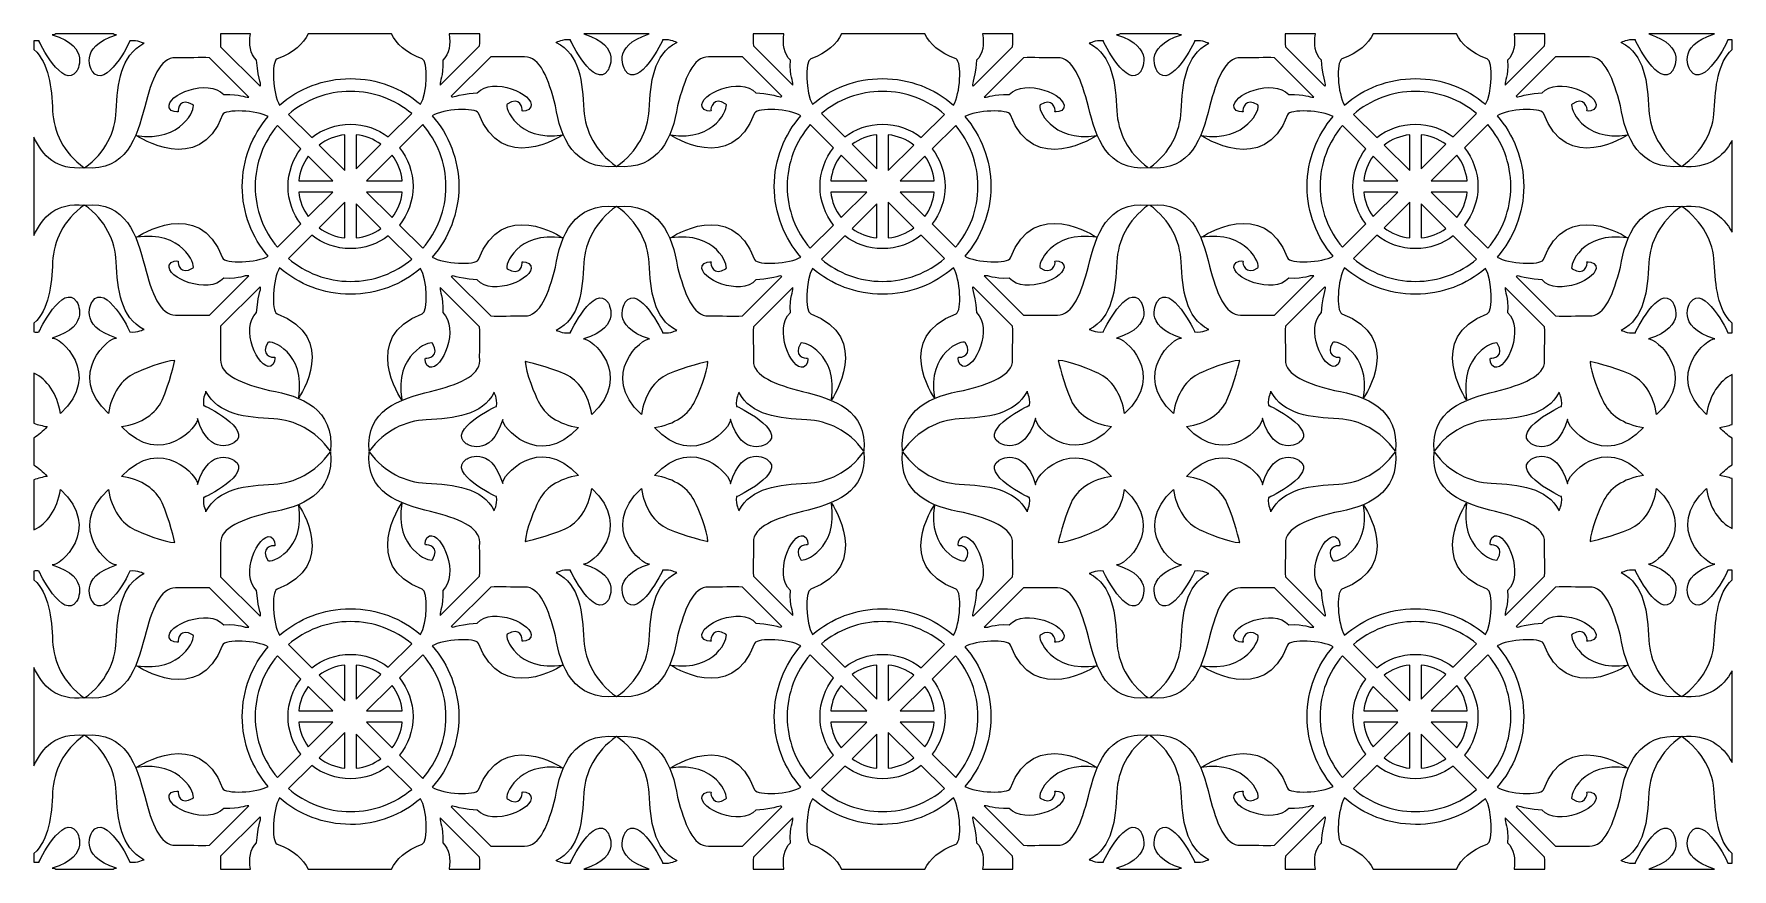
# Model space of a CAD drawing. Header units: millimetres. Extents: x -1200 to 1200, y -590 to 590.
import ezdxf

# ---------------------------------------------------------------- set-up
doc = ezdxf.new("R2010")
doc.units = ezdxf.units.MM
doc.header["$MEASUREMENT"] = 0
doc.layers.add('Layer 1', color=7, linetype='Continuous')

msp = doc.modelspace()

# ---------------------------------------------------------------- linework, layer by layer
at = {"layer": 'Layer 1', "color": 250, "lineweight": 20}
for points, knots in [([(-1169.2064, 589.9734), (-1169.2064, 589.9734), (-1088.2153, 589.9734), (-1088.2153, 589.9734), (-1086.0524, 588.9324), (-1084.312, 588.5177), (-1083.2544, 588.8162), (-1140.0919, 571.3775), (-1117.4687, 536.9983), (-1117.4687, 536.9983), (-1098.7666, 509.9149), (-1063.7707, 579.5982), (-1064.7201, 580.2235), (-1051.8419, 581.468), (-1046.113, 576.4941), (-1044.663, 576.813), (-1077.9418, 559.5213), (-1081.6899, 520.706), (-1083.7618, 481.2173), (-1085.3287, 451.6072), (-1098.458, 422.5586), (-1128.3906, 400.8855), (-1069.3358, 395.4242), (-1054.4467, 443.9766), (-1043.5251, 487.2209), (-1033.8922, 525.3739), (-1021.6352, 556.7639), (-999.8689, 556.3874), (-981.9078, 556.0748), (-964.5873, 556.9553), (-952.0216, 556.3236), (-952.0216, 556.3236), (-896.201, 500.7276), (-896.201, 500.7276), (-903.7729, 500.0385), (-906.9299, 505.5254), (-931.66, 504.345), (-953.4495, 528.1237), (-1014.3798, 503.7453), (-1008.8995, 485.7025), (-1006.9545, 479.3415), (-996.1486, 479.3989), (-996.2797, 479.9986), (-997.1598, 483.865), (-993.6709, 501.104), (-975.1465, 489.7155), (-971.1791, 485.7663), (-990.6528, 436.2695), (-1055.2727, 446.535), (-1053.8755, 445.1506), (-965.9845, 387.7489), (-933.5587, 475.6027), (-930.7183, 484.0947), (-883.967, 482.6017), (-869.0779, 473.1847), (-891.8322, 446.5733), (-905.6022, 412.1336), (-905.6022, 374.574), (-905.6022, 337.0272), (-891.8322, 302.5748), (-869.0779, 275.9698), (-883.967, 266.5591), (-930.7183, 265.0662), (-933.5587, 273.5453), (-965.9845, 361.3991), (-1053.8755, 304.0038), (-1055.2727, 302.613), (-990.6528, 312.8785), (-971.1791, 263.3818), (-975.1465, 259.4325), (-993.6709, 248.0441), (-997.1598, 265.2831), (-996.2797, 269.1622), (-996.1486, 269.7491), (-1006.9545, 269.8065), (-1008.8995, 263.452), (-1014.3798, 245.4027), (-953.4495, 221.0371), (-931.66, 244.8158), (-906.9299, 243.6291), (-903.7729, 249.116), (-896.201, 248.4269), (-896.201, 248.4269), (-952.0216, 192.8307), (-952.0216, 192.8307), (-964.5873, 192.1928), (-981.9078, 193.0732), (-999.8689, 192.7606), (-1021.6352, 192.3969), (-1033.8922, 223.7742), (-1043.5251, 261.9271), (-1054.4467, 305.1714), (-1069.3358, 353.7239), (-1128.3906, 348.2625), (-1098.458, 326.5894), (-1085.3287, 297.5408), (-1083.7618, 267.9372), (-1081.6899, 228.4486), (-1077.9418, 189.627), (-1044.6633, 172.3351), (-1046.1137, 172.6541), (-1051.8426, 167.6862), (-1064.7201, 168.9246), (-1063.7707, 169.5498), (-1098.7666, 239.2459), (-1117.4687, 212.1624), (-1117.4687, 212.1624), (-1140.0905, 177.7725), (-1083.2593, 160.3332), (-1092.6873, 162.9821), (-1155.8361, 109.6021), (-1094.7453, 53.6108), (-1090.1837, 82.0533), (-1076.0665, 102.1697), (-1057.3027, 110.4766), (-1050.4717, 114.0941), (-1014.9433, 128.6662), (-1001.1192, 128.6279), (-1001.1192, 128.6279), (-1001.1269, 128.6215), (-1001.1269, 128.6215), (-1001.0962, 128.6406), (-1000.9882, 128.5003), (-1000.9882, 128.4876), (-1000.9882, 128.4876), (-1000.9803, 128.4876), (-1000.9803, 128.4876), (-1000.9803, 128.4876), (-1008.4983, 96.0193), (-1019.0572, 72.3746), (-1027.3932, 53.7001), (-1047.5849, 39.6192), (-1076.1437, 35.0895), (-1019.9201, -25.7692), (-966.3347, 37.1396), (-968.9977, 46.5279), (-951.4831, -10.0768), (-916.9562, 12.4592), (-916.9562, 12.4592), (-889.7714, 31.0827), (-959.7324, 65.9436), (-960.3654, 64.9993), (-961.6089, 77.8301), (-956.6131, 83.5322), (-956.935, 84.9677), (-939.5855, 51.8158), (-900.5985, 48.0878), (-860.9582, 46.0249), (-831.2263, 44.4682), (-802.6676, 30.1129), (-780.9013, 0.2987), (-775.1433, 59.9462), (-822.4425, 79.0674), (-866.9863, 86.0918), (-905.2934, 95.7002), (-936.8082, 107.899), (-936.4301, 129.5722), (-936.1213, 147.4683), (-937.0013, 164.7137), (-936.3683, 177.2378), (-936.3683, 177.2378), (-880.5477, 232.834), (-880.5477, 232.834), (-877.6919, 229.3696), (-882.516, 229.9437), (-885.3795, 196.3143), (-909.2454, 174.6092), (-883.5735, 115.1277), (-865.4581, 120.5954), (-859.0825, 122.5222), (-859.1365, 133.2854), (-859.7232, 133.1514), (-863.6288, 132.2836), (-880.9259, 135.7609), (-869.4871, 154.193), (-865.5275, 158.1486), (-815.4959, 140.3035), (-825.8001, 75.9411), (-824.3953, 77.3384), (-768.3123, 162.1298), (-856.5353, 194.4258), (-865.0876, 198.9493), (-862.5095, 243.9097), (-852.8769, 259.6431), (-825.993, 236.3366), (-790.9044, 222.1919), (-752.5973, 222.1919), (-714.8999, 222.1919), (-680.3131, 235.9027), (-653.5914, 258.5648), (-644.1285, 243.7503), (-642.6465, 197.182), (-651.1601, 194.3493), (-739.3678, 162.0404), (-681.741, 74.5056), (-680.3361, 73.1211), (-690.6405, 137.4772), (-640.9639, 156.879), (-636.9889, 152.9169), (-625.5498, 134.4721), (-642.8627, 131.0013), (-646.7605, 131.8754), (-647.355, 132.0094), (-647.4088, 121.2462), (-641.0257, 119.3066), (-622.9025, 113.8517), (-598.427, 174.5262), (-622.3082, 196.2313), (-621.1118, 220.8649), (-626.6305, 224.0039), (-625.9282, 231.5579), (-625.9282, 231.5579), (-570.123, 175.9619), (-570.123, 175.9619), (-569.4824, 163.4314), (-570.3623, 146.1859), (-570.0536, 128.2898), (-569.6753, 106.6166), (-601.1825, 94.4115), (-639.4898, 84.8095), (-682.9219, 73.9378), (-731.6724, 59.1232), (-726.1767, 0.2987), (-704.4181, 30.1129), (-675.2651, 43.1794), (-645.5256, 44.7425), (-605.88, 46.8054), (-566.9106, 50.5394), (-549.5444, 83.6918), (-549.8646, 82.2416), (-544.869, 76.5318), (-546.1184, 63.7105), (-546.7436, 64.6547), (-616.7122, 29.8003), (-589.5197, 11.1769), (-589.5197, 11.1769), (-554.9905, -11.3606), (-537.4921, 45.2573), (-540.1622, 35.8818), (-486.5666, -27.0507), (-430.3246, 33.807), (-458.8987, 38.3496), (-479.0982, 52.4177), (-487.4265, 71.0859), (-491.0689, 77.9051), (-505.6918, 113.2729), (-505.6498, 127.0457), (-505.6503, 127.0475), (-505.6503, 127.0497), (-505.6497, 127.0521), (-505.6419, 127.0905), (-505.5183, 127.192), (-505.511, 127.186), (-505.511, 127.186), (-505.511, 127.1924), (-505.511, 127.1924), (-505.511, 127.1924), (-472.9156, 119.715), (-449.1734, 109.1942), (-430.4249, 100.8936), (-416.2922, 80.7772), (-411.7382, 52.322), (-350.6355, 108.3238), (-413.8057, 161.7075), (-423.2264, 159.0566), (-366.3926, 176.4893), (-389.0226, 210.8737), (-389.0226, 210.8737), (-407.7093, 237.9636), (-442.7206, 168.2738), (-441.7557, 167.6422), (-454.6346, 166.3975), (-460.3703, 171.3777), (-461.8209, 171.0589), (-428.534, 188.3507), (-424.786, 227.1722), (-422.7064, 266.6484), (-421.1473, 296.2648), (-406.729, 324.7137), (-376.8119, 346.3868), (-436.7, 352.1289), (-455.9039, 305.0182), (-462.9509, 260.6448), (-472.5836, 222.4918), (-484.8331, 191.1017), (-506.5994, 191.4782), (-524.568, 191.7908), (-541.8885, 190.9231), (-554.4698, 191.5548), (-554.4698, 191.5548), (-610.2904, 247.138), (-610.2904, 247.138), (-606.7939, 249.99), (-607.3882, 245.1858), (-573.6118, 242.3339), (-551.83, 218.5552), (-492.0962, 244.1267), (-497.5841, 262.1632), (-499.5214, 268.5178), (-510.3351, 268.4731), (-510.2038, 267.8798), (-509.324, 263.9943), (-512.8128, 246.7617), (-531.3295, 258.1501), (-535.2969, 262.1058), (-517.3667, 311.9342), (-452.7625, 301.6687), (-454.1594, 303.066), (-539.295, 358.9237), (-571.7208, 271.0699), (-576.2515, 262.5397), (-621.405, 265.1045), (-637.205, 274.6937), (-613.7946, 301.4773), (-599.5924, 336.4338), (-599.5924, 374.574), (-599.5924, 412.727), (-613.7946, 447.6707), (-637.205, 474.4543), (-621.405, 484.05), (-576.2515, 486.6148), (-571.7208, 478.0782), (-539.295, 390.2244), (-454.1594, 446.0948), (-452.7625, 447.4793), (-517.3667, 437.2137), (-535.2969, 487.0422), (-531.3295, 490.9978), (-512.8128, 502.3863), (-509.324, 485.1538), (-510.2038, 481.2682), (-510.3351, 480.6749), (-499.5214, 480.6303), (-497.5841, 486.9848), (-492.0962, 505.0214), (-551.83, 530.5927), (-573.6118, 506.8142), (-607.3882, 503.9623), (-606.7939, 499.1644), (-610.2904, 502.0099), (-610.2904, 502.0099), (-554.4698, 557.6061), (-554.4698, 557.6061), (-541.8885, 558.2376), (-524.568, 557.3573), (-506.5994, 557.6699), (-484.8331, 558.0462), (-472.5836, 526.6562), (-462.9509, 488.5033), (-455.9039, 444.1298), (-436.7, 397.032), (-376.8119, 402.7613), (-406.729, 424.4408), (-421.1473, 452.8833), (-422.7064, 482.4996), (-424.786, 521.9885), (-428.534, 560.7974), (-461.8207, 578.0892), (-460.3702, 577.7703), (-454.6345, 582.7504), (-441.7557, 581.5058), (-442.7206, 580.8743), (-407.7093, 511.1909), (-389.0226, 538.2744), (-389.0226, 538.2744), (-366.5116, 572.488), (-422.8156, 589.9734), (-422.8156, 589.9734), (-330.4689, 589.9734), (-330.4689, 589.9734), (-386.7804, 572.4881), (-364.2769, 538.2744), (-364.2769, 538.2744), (-345.575, 511.1909), (-310.579, 580.8743), (-311.5283, 581.5058), (-298.6441, 582.7509), (-292.9157, 577.7659), (-291.4625, 578.0896), (-324.75, 560.798), (-328.4981, 521.9887), (-330.5855, 482.4996), (-332.1369, 452.8833), (-346.5551, 424.4408), (-376.4877, 402.7613), (-316.5994, 397.032), (-297.3802, 444.1298), (-290.3332, 488.5033), (-280.7004, 526.6562), (-268.451, 558.0462), (-246.6925, 557.6699), (-228.7161, 557.3573), (-211.3956, 558.2376), (-198.8297, 557.6061), (-198.8297, 557.6061), (-143.0093, 502.0099), (-143.0093, 502.0099), (-146.4903, 499.1644), (-145.9114, 503.9623), (-179.6722, 506.8142), (-201.4541, 530.5927), (-261.188, 505.0214), (-255.7001, 486.9848), (-253.7627, 480.6303), (-242.9567, 480.6749), (-243.0803, 481.2682), (-243.9678, 485.1538), (-240.4714, 502.3863), (-221.9546, 490.9978), (-217.9872, 487.0422), (-235.9175, 437.2137), (-300.5217, 447.4793), (-299.1322, 446.0948), (-214.0044, 390.2244), (-181.5634, 478.0782), (-177.0326, 486.6148), (-131.8789, 484.05), (-116.0869, 474.4543), (-139.4896, 447.6707), (-153.6918, 412.727), (-153.6918, 374.574), (-153.6918, 336.4338), (-139.4896, 301.4773), (-116.0869, 274.6937), (-131.8789, 265.1045), (-177.0326, 262.5397), (-181.5634, 271.0699), (-214.0044, 358.9237), (-299.1322, 303.066), (-300.5217, 301.6687), (-235.9175, 311.9342), (-217.9872, 262.1058), (-221.9546, 258.1501), (-240.4714, 246.7617), (-243.9678, 263.9943), (-243.0803, 267.8798), (-242.9567, 268.4731), (-253.7627, 268.5178), (-255.7001, 262.1632), (-261.188, 244.1267), (-201.4541, 218.5552), (-179.6722, 242.3339), (-145.9114, 245.1858), (-146.4903, 249.99), (-143.0093, 247.138), (-143.0093, 247.138), (-198.8297, 191.5548), (-198.8297, 191.5548), (-211.3956, 190.9231), (-228.7161, 191.7908), (-246.6925, 191.4782), (-268.451, 191.1017), (-280.7004, 222.4918), (-290.3332, 260.6448), (-297.3802, 305.0182), (-316.5994, 352.1289), (-376.4877, 346.3868), (-346.5551, 324.7137), (-332.1369, 296.2648), (-330.5855, 266.6484), (-328.4981, 227.1719), (-324.75, 188.3501), (-291.4625, 171.0585), (-292.9156, 171.3822), (-298.6438, 166.397), (-311.5283, 167.6422), (-310.579, 168.2738), (-345.575, 237.9636), (-364.2769, 210.8737), (-364.2769, 210.8737), (-386.8998, 176.4887), (-330.0563, 159.0561), (-339.4865, 161.7137), (-402.6523, 108.3271), (-341.5535, 52.322), (-336.9919, 80.7772), (-322.8592, 100.8936), (-304.1263, 109.1942), (-280.3685, 119.715), (-247.7731, 127.1924), (-247.7731, 127.1924), (-247.7731, 127.1924), (-247.7731, 127.186), (-247.7731, 127.186), (-247.7659, 127.192), (-247.6422, 127.0905), (-247.6344, 127.0521), (-247.6338, 127.0497), (-247.6338, 127.0475), (-247.6341, 127.0457), (-247.5923, 113.2729), (-262.2152, 77.9051), (-265.8576, 71.0859), (-274.2014, 52.4177), (-294.3855, 38.3496), (-322.9595, 33.807), (-266.7272, -27.0402), (-213.1404, 35.86), (-215.806, 45.2524), (-198.2916, -11.3594), (-163.7644, 11.1769), (-163.7644, 11.1769), (-136.5719, 29.8003), (-206.5407, 64.6547), (-207.1735, 63.7105), (-208.4166, 76.5416), (-203.4186, 82.2504), (-203.7414, 83.6951), (-186.3916, 50.5396), (-147.4056, 46.8055), (-107.7585, 44.7425), (-78.0189, 43.1794), (-48.8659, 30.1129), (-27.1151, 0.2987), (-21.6273, 59.1232), (-70.3698, 73.9378), (-113.7945, 84.8095), (-152.1017, 94.4115), (-183.6088, 106.6166), (-183.2383, 128.2898), (-182.9296, 146.1859), (-183.8095, 163.4314), (-183.1689, 175.9619), (-183.1689, 175.9619), (-127.356, 231.5579), (-127.356, 231.5579), (-126.6613, 224.0039), (-132.1801, 220.8649), (-130.976, 196.2313), (-154.8572, 174.5262), (-130.3817, 113.8517), (-112.2663, 119.3066), (-105.8906, 121.2462), (-105.9293, 132.0094), (-106.539, 131.8754), (-110.4368, 131.0013), (-127.7341, 134.4721), (-116.2952, 152.9169), (-112.3278, 156.879), (-62.6436, 137.4772), (-72.9478, 73.1211), (-71.5431, 74.5056), (-13.9163, 162.0404), (-102.1317, 194.3493), (-110.653, 197.182), (-109.1557, 243.7503), (-99.6927, 258.5648), (-72.9864, 235.9027), (-38.3995, 222.1919), (-0.6868, 222.1919), (37.6127, 222.1919), (72.709, 236.3366), (99.5927, 259.6431), (109.2254, 243.9097), (111.8035, 198.9493), (103.2435, 194.4258), (15.0206, 162.1298), (71.1112, 77.3384), (72.5159, 75.9411), (62.1962, 140.3035), (112.2356, 158.1486), (116.2029, 154.193), (127.6419, 135.7609), (110.3291, 132.2836), (106.4313, 133.1514), (105.8524, 133.2854), (105.783, 122.5222), (112.174, 120.5954), (130.2894, 115.1277), (155.9612, 174.6092), (132.0879, 196.3143), (129.2165, 229.9437), (124.4078, 229.3696), (127.2637, 232.834), (127.2637, 232.834), (183.0842, 177.2378), (183.0842, 177.2378), (183.7172, 164.7137), (182.8374, 147.4683), (183.146, 129.5722), (183.5164, 107.899), (152.0095, 95.7002), (113.7022, 86.0918), (69.143, 79.0674), (21.8591, 59.9462), (27.6171, 0.2987), (49.3758, 30.1129), (77.942, 44.4682), (107.6663, 46.0249), (147.3129, 48.0878), (186.2987, 51.8156), (203.6489, 84.964), (203.3304, 83.5226), (208.3238, 77.8193), (207.0812, 64.9993), (206.4484, 65.9436), (136.4796, 31.0827), (163.6721, 12.4592), (163.6721, 12.4592), (198.1991, -10.0768), (215.7135, 46.5279), (213.0505, 37.1396), (266.636, -25.7692), (322.8595, 35.0895), (294.2932, 39.6192), (274.1091, 53.7001), (265.7576, 72.3746), (255.2141, 96.0193), (247.6962, 128.4876), (247.6962, 128.4876), (247.6962, 128.4876), (247.704, 128.4876), (247.704, 128.4876), (247.704, 128.5001), (247.8009, 128.6357), (247.8408, 128.6224), (247.8408, 128.6224), (247.8275, 128.6279), (247.8275, 128.6279), (261.6514, 128.6662), (297.1876, 114.0941), (304.0185, 110.4766), (322.7668, 102.1697), (336.8996, 82.0533), (341.4612, 53.6108), (402.5499, 109.6002), (339.3995, 162.9787), (329.9762, 160.3335), (386.8063, 177.7728), (364.1846, 212.1624), (364.1846, 212.1624), (345.4827, 239.2459), (310.4867, 169.5498), (311.436, 168.9246), (298.5457, 167.6856), (292.8239, 172.6584), (291.3707, 172.3348), (324.6577, 189.6264), (328.4055, 228.4482), (330.4777, 267.9372), (332.0446, 297.5408), (345.1739, 326.5894), (375.1064, 348.2625), (316.0363, 353.7239), (301.1627, 305.1714), (290.2409, 261.9271), (280.6004, 223.7742), (268.351, 192.3969), (246.5848, 192.7606), (228.6237, 193.0732), (211.3032, 192.1928), (198.7297, 192.8307), (198.7297, 192.8307), (142.917, 248.4269), (142.917, 248.4269), (150.4887, 249.116), (153.6302, 243.6291), (178.3759, 244.8158), (200.1655, 221.0371), (261.0957, 245.4027), (255.6078, 263.452), (253.6704, 269.8065), (242.8644, 269.7491), (242.9957, 269.1622), (243.8678, 265.2831), (240.3791, 248.0441), (221.8623, 259.4325), (217.8949, 263.3818), (237.3688, 312.8785), (301.9885, 302.613), (300.5915, 304.0038), (212.7003, 361.3991), (180.2746, 273.5453), (177.4266, 265.0662), (130.6752, 266.5591), (115.794, 275.9698), (138.5481, 302.5748), (152.3181, 337.0272), (152.3181, 374.574), (152.3181, 412.1336), (138.5481, 446.5733), (115.794, 473.1847), (130.6752, 482.6017), (177.4266, 484.0947), (180.2746, 475.6027), (212.7003, 387.7489), (300.5915, 445.1506), (301.9885, 446.535), (237.3688, 436.2695), (217.8949, 485.7663), (221.8623, 489.7155), (240.3791, 501.104), (243.8678, 483.865), (242.9957, 479.9986), (242.8644, 479.3989), (253.6704, 479.3415), (255.6078, 485.7025), (261.0957, 503.7453), (200.1655, 528.1237), (178.3759, 504.345), (153.6302, 505.5254), (150.4887, 500.0385), (142.917, 500.7276), (142.917, 500.7276), (198.7297, 556.3236), (198.7297, 556.3236), (211.3032, 556.9553), (228.6237, 556.0748), (246.5848, 556.3874), (268.351, 556.7639), (280.6004, 525.3739), (290.2409, 487.2209), (301.1627, 443.9766), (316.0363, 395.4242), (375.1064, 400.8855), (345.1739, 422.5586), (332.0446, 451.6072), (330.4777, 481.2173), (328.4055, 520.7064), (324.6577, 559.5219), (291.3703, 576.8133), (292.8233, 576.4898), (298.545, 581.4686), (311.436, 580.2235), (310.4867, 579.5982), (345.4827, 509.9149), (364.1846, 536.9983), (364.1846, 536.9983), (386.8077, 571.3771), (329.9713, 588.816), (331.0281, 588.518), (332.7674, 588.9328), (334.9292, 589.9734), (334.9292, 589.9734), (416.885, 589.9734), (416.885, 589.9734), (419.049, 588.9323), (420.7903, 588.5176), (421.8486, 588.8165), (365.0027, 571.3778), (387.626, 536.9983), (387.626, 536.9983), (406.3433, 509.9149), (441.324, 579.5982), (440.3744, 580.2235), (453.2655, 581.4686), (458.9873, 576.4898), (460.4402, 576.8133), (427.1528, 559.5219), (423.4049, 520.7064), (421.3328, 481.2173), (419.7659, 451.6072), (406.6367, 422.5586), (376.7041, 400.8855), (435.7743, 395.4242), (450.648, 443.9766), (461.5696, 487.2209), (471.2102, 525.3739), (483.4594, 556.7639), (505.2257, 556.3874), (523.1869, 556.0748), (540.5074, 556.9553), (553.0808, 556.3236), (553.0808, 556.3236), (608.909, 500.7276), (608.909, 500.7276), (601.3217, 500.0385), (598.1804, 505.5254), (573.4347, 504.345), (551.6452, 528.1237), (490.7149, 503.7453), (496.2106, 485.7025), (498.1401, 479.3415), (508.946, 479.3989), (508.815, 479.9986), (507.9426, 483.865), (511.4315, 501.104), (529.9482, 489.7155), (533.9156, 485.7663), (514.4416, 436.2695), (449.822, 446.535), (451.2192, 445.1506), (539.1102, 387.7489), (571.5358, 475.6027), (574.3764, 484.0947), (621.1431, 482.6017), (636.0167, 473.1847), (613.2623, 446.5733), (599.4924, 412.1336), (599.4924, 374.574), (599.4924, 337.0272), (613.2623, 302.5748), (636.0167, 275.9698), (621.1431, 266.5591), (574.3764, 265.0662), (571.5358, 273.5453), (539.1102, 361.3991), (451.2192, 304.0038), (449.822, 302.613), (514.4416, 312.8785), (533.9156, 263.3818), (529.9482, 259.4325), (511.4315, 248.0441), (507.9426, 265.2831), (508.815, 269.1622), (508.946, 269.7491), (498.1401, 269.8065), (496.2106, 263.452), (490.7149, 245.4027), (551.6452, 221.0371), (573.4347, 244.8158), (598.1804, 243.6291), (601.3217, 249.116), (608.909, 248.4269), (608.909, 248.4269), (553.0808, 192.8307), (553.0808, 192.8307), (540.5074, 192.1928), (523.1869, 193.0732), (505.2257, 192.7606), (483.4594, 192.3969), (471.2102, 223.7742), (461.5696, 261.9271), (450.648, 305.1714), (435.7743, 353.7239), (376.7041, 348.2625), (406.6367, 326.5894), (419.7659, 297.5408), (421.3328, 267.9372), (423.4049, 228.4482), (427.1528, 189.6264), (460.4398, 172.3348), (458.9866, 172.6583), (453.2648, 167.6856), (440.3744, 168.9246), (441.324, 169.5498), (406.3433, 239.2459), (387.626, 212.1624), (387.626, 212.1624), (365.0038, 177.7722), (421.8437, 160.333), (412.4107, 162.9849), (349.257, 109.6035), (410.3493, 53.6108), (414.911, 82.0533), (429.0436, 102.1697), (447.792, 110.4766), (454.6229, 114.0941), (490.1514, 128.6662), (503.9752, 128.6279), (503.9752, 128.6279), (503.9675, 128.6215), (503.9675, 128.6215), (503.9985, 128.6406), (504.1065, 128.5003), (504.1065, 128.4876), (504.1065, 128.4876), (504.1142, 128.4876), (504.1142, 128.4876), (504.1142, 128.4876), (496.5964, 96.0193), (486.0529, 72.3746), (477.7013, 53.7001), (457.5175, 39.6192), (428.9509, 35.0895), (485.1746, -25.7692), (538.76, 37.1396), (536.097, 46.5279), (553.6116, -10.0768), (588.1384, 12.4592), (588.1384, 12.4592), (615.3308, 31.0827), (545.3623, 65.9436), (544.7293, 64.9993), (543.4867, 77.8193), (548.4801, 83.5226), (548.1616, 84.964), (565.5119, 51.8156), (604.4976, 48.0878), (644.1442, 46.0249), (673.8684, 44.4682), (702.4348, 30.1129), (724.1934, 0.2987), (729.9668, 59.9462), (682.6676, 79.0674), (638.1084, 86.0918), (599.8012, 95.7002), (568.2942, 107.899), (568.6645, 129.5722), (568.9733, 147.4683), (568.0934, 164.7137), (568.7341, 177.2378), (568.7341, 177.2378), (624.5623, 232.834), (624.5623, 232.834), (627.4027, 229.3696), (622.5941, 229.9437), (619.7227, 196.3143), (595.8493, 174.6092), (621.5212, 115.1277), (639.6366, 120.5954), (646.0275, 122.5222), (645.9581, 133.2854), (645.3714, 133.1514), (641.4813, 132.2836), (624.1687, 135.7609), (635.6075, 154.193), (639.5749, 158.1486), (689.6142, 140.3035), (679.2946, 75.9411), (680.6993, 77.3384), (736.7901, 162.1298), (648.5748, 194.4258), (640.0071, 198.9493), (642.5851, 243.9097), (652.2178, 259.6431), (679.1093, 236.3366), (714.198, 222.1919), (752.4973, 222.1919), (790.2102, 222.1919), (824.797, 235.9027), (851.5032, 258.5648), (860.9662, 243.7503), (862.4635, 197.182), (853.9346, 194.3493), (765.7269, 162.0404), (823.3536, 74.5056), (824.7583, 73.1211), (814.4542, 137.4772), (864.1384, 156.879), (868.1058, 152.9169), (879.5446, 134.4721), (862.2474, 131.0013), (858.3496, 131.8754), (857.7397, 132.0094), (857.6935, 121.2462), (864.069, 119.3066), (882.1922, 113.8517), (906.6676, 174.5262), (882.7865, 196.2313), (883.9829, 220.8649), (878.464, 224.0039), (879.1665, 231.5579), (879.1665, 231.5579), (934.9872, 175.9619), (934.9872, 175.9619), (935.6122, 163.4314), (934.7324, 146.1859), (935.0411, 128.2898), (935.4348, 106.6166), (903.9122, 94.4115), (865.6049, 84.8095), (822.1805, 73.9378), (773.4377, 59.1232), (778.9257, 0.2987), (800.6766, 30.1129), (829.8449, 43.1794), (859.5845, 44.7425), (899.2147, 46.8054), (938.1993, 50.5394), (955.5503, 83.6917), (955.2311, 82.2414), (960.2329, 76.5314), (958.9763, 63.7105), (958.3511, 64.6547), (888.3825, 29.8003), (915.5749, 11.1769), (915.5749, 11.1769), (950.1029, -11.36), (967.6096, 45.2549), (964.9417, 35.871), (1018.5327, -27.0454), (1074.7701, 33.807), (1046.196, 38.3496), (1026.012, 52.4177), (1017.6682, 71.0859), (1014.0256, 77.9051), (999.4028, 113.2729), (999.4446, 127.0457), (999.4442, 127.0475), (999.4442, 127.0497), (999.4448, 127.0521), (999.4527, 127.0905), (999.5763, 127.192), (999.5836, 127.186), (999.5836, 127.186), (999.5836, 127.1924), (999.5836, 127.1924), (999.5836, 127.1924), (1032.179, 119.715), (1055.929, 109.1942), (1074.6698, 100.8936), (1088.8023, 80.7772), (1093.3642, 52.322), (1154.4632, 108.3273), (1091.2964, 161.7142), (1081.8666, 159.0561), (1138.7026, 176.4886), (1116.0874, 210.8737), (1116.0874, 210.8737), (1097.3854, 237.9636), (1062.3895, 168.2738), (1063.339, 167.6422), (1050.46, 166.3975), (1044.7243, 171.3777), (1043.2738, 171.0589), (1076.5607, 188.3507), (1080.3086, 227.1722), (1082.396, 266.6484), (1083.9474, 296.2648), (1098.3657, 324.7137), (1128.2983, 346.3868), (1068.4099, 352.1289), (1049.1908, 305.0182), (1042.1438, 260.6448), (1032.5111, 222.4918), (1020.2616, 191.1017), (998.4953, 191.4782), (980.5265, 191.7908), (963.2216, 190.9231), (950.6402, 191.5548), (950.6402, 191.5548), (894.8198, 247.138), (894.8198, 247.138), (898.3008, 249.99), (897.7219, 245.1858), (931.4829, 242.3339), (953.2646, 218.5552), (1012.9985, 244.1267), (1007.5106, 262.1632), (1005.5732, 268.5178), (994.7596, 268.4731), (994.8984, 267.8798), (995.7784, 263.9943), (992.2818, 246.7617), (973.7651, 258.1501), (969.7978, 262.1058), (987.728, 311.9342), (1052.3322, 301.6687), (1050.9429, 303.066), (965.8151, 358.9237), (933.3739, 271.0699), (928.843, 262.5397), (883.6896, 265.1045), (867.8974, 274.6937), (891.3, 301.4773), (905.5022, 336.4338), (905.5022, 374.574), (905.5022, 412.727), (891.3, 447.6707), (867.8974, 474.4543), (883.6896, 484.05), (928.843, 486.6148), (933.3739, 478.0782), (965.8151, 390.2244), (1050.9429, 446.0948), (1052.3322, 447.4793), (987.728, 437.2137), (969.7978, 487.0422), (973.7651, 490.9978), (992.2818, 502.3863), (995.7784, 485.1538), (994.8984, 481.2682), (994.7596, 480.6749), (1005.5732, 480.6303), (1007.5106, 486.9848), (1012.9985, 505.0214), (953.2646, 530.5927), (931.4829, 506.8142), (897.7219, 503.9623), (898.3008, 499.1644), (894.8198, 502.0099), (894.8198, 502.0099), (950.6402, 557.6061), (950.6402, 557.6061), (963.2216, 558.2376), (980.5265, 557.3573), (998.4953, 557.6699), (1020.2616, 558.0462), (1032.5111, 526.6562), (1042.1438, 488.5033), (1049.1908, 444.1298), (1068.4099, 397.032), (1128.2983, 402.7613), (1098.3657, 424.4408), (1083.9474, 452.8833), (1082.396, 482.4996), (1080.3086, 521.9885), (1076.5607, 560.7974), (1043.274, 578.0892), (1044.7245, 577.7703), (1050.4602, 582.7504), (1063.339, 581.5058), (1062.3895, 580.8743), (1097.3854, 511.1909), (1116.0874, 538.2744), (1116.0874, 538.2744), (1138.5832, 572.4881), (1082.2791, 589.9734), (1082.2791, 589.9734), (1174.95, 589.9734), (1174.95, 589.9734), (1118.6386, 572.4879), (1141.1497, 538.2744), (1141.1497, 538.2744), (1159.8517, 511.1909), (1194.8475, 580.8743), (1193.8982, 581.5058), (1196.1247, 581.7205), (1198.1368, 581.7489), (1199.95, 581.651), (1199.95, 581.651), (1199.95, 568.0301), (1199.95, 568.0301), (1179.5009, 548.1505), (1176.581, 515.5658), (1174.841, 482.4996), (1173.282, 452.8833), (1158.8714, 424.4408), (1128.9388, 402.7613), (1165.8128, 399.235), (1187.2634, 415.7379), (1199.95, 439.3001), (1199.95, 439.3001), (1199.95, 309.8494), (1199.95, 309.8494), (1187.2634, 333.4146), (1165.8128, 349.9229), (1128.9388, 346.3868), (1158.8714, 324.7137), (1173.282, 296.2648), (1174.841, 266.6484), (1176.581, 233.5935), (1179.5009, 201.0002), (1199.95, 181.1184), (1199.95, 181.1184), (1199.95, 167.497), (1199.95, 167.497), (1198.1368, 167.3991), (1196.1247, 167.4275), (1193.8982, 167.6422), (1194.8475, 168.2738), (1159.8517, 237.9636), (1141.1497, 210.8737), (1141.1497, 210.8737), (1118.5194, 176.489), (1175.3617, 159.0564), (1165.9361, 161.7103), (1102.7683, 108.3253), (1163.8653, 52.322), (1168.3091, 80.0895), (1181.8754, 99.9143), (1199.95, 108.5696), (1199.95, 108.5696), (1199.95, 38.0976), (1199.95, 38.0976), (1194.5459, 36.2468), (1188.7053, 34.7988), (1182.467, 33.807), (1188.3423, 27.4447), (1194.1909, 22.44), (1199.95, 18.5842), (1199.95, 18.5842), (1199.95, -18.6374), (1199.95, -18.6374), (1194.1909, -22.4932), (1188.3423, -27.4979), (1182.467, -33.8602), (1188.7053, -34.852), (1194.5459, -36.3026), (1199.95, -38.1552), (1199.95, -38.1552), (1199.95, -108.6287), (1199.95, -108.6287), (1181.8754, -99.9677), (1168.3091, -80.1493), (1163.8653, -52.3881), (1102.7623, -108.3968), (1165.9485, -161.7742), (1175.3645, -159.1151), (1118.5187, -176.5538), (1141.1497, -210.9396), (1141.1497, -210.9396), (1159.8517, -238.0168), (1194.8475, -168.3334), (1193.8982, -167.7081), (1196.1247, -167.4934), (1198.1368, -167.4644), (1199.95, -167.5614), (1199.95, -167.5614), (1199.95, -181.176), (1199.95, -181.176), (1179.5009, -201.0535), (1176.581, -233.6475), (1174.841, -266.708), (1173.282, -296.3307), (1158.8714, -324.7796), (1128.9388, -346.44), (1165.8128, -349.9761), (1187.2634, -333.4756), (1199.95, -309.9138), (1199.95, -309.9138), (1199.95, -439.3597), (1199.95, -439.3597), (1187.2634, -415.7978), (1165.8128, -399.2961), (1128.9388, -402.8272), (1158.8714, -424.494), (1173.282, -452.9365), (1174.841, -482.5656), (1176.581, -515.6205), (1179.5009, -548.2139), (1199.95, -568.0957), (1199.95, -568.0957), (1199.95, -581.7109), (1199.95, -581.7109), (1198.1368, -581.8085), (1196.1247, -581.7801), (1193.8982, -581.5654), (1194.8475, -580.9402), (1159.8517, -511.2568), (1141.1497, -538.3276), (1141.1497, -538.3276), (1118.6387, -572.5476), (1174.9501, -590.0266), (1174.9501, -590.0266), (1082.279, -590.0266), (1082.279, -590.0266), (1138.5832, -572.5477), (1116.0874, -538.3276), (1116.0874, -538.3276), (1097.3854, -511.2568), (1062.3895, -580.9402), (1063.339, -581.5654), (1050.4611, -582.8039), (1044.7253, -577.8358), (1043.2743, -578.1549), (1076.5607, -560.863), (1080.3086, -522.0415), (1082.396, -482.5656), (1083.9474, -452.9365), (1098.3657, -424.494), (1128.2983, -402.8272), (1068.4099, -397.0915), (1049.1908, -444.183), (1042.1438, -488.5629), (1032.5111, -526.7221), (1020.2616, -558.1058), (998.4953, -557.7294), (980.5265, -557.4168), (963.2216, -558.2973), (950.6402, -557.6593), (950.6402, -557.6593), (894.8198, -502.0631), (894.8198, -502.0631), (898.3008, -499.2239), (897.7219, -504.0218), (931.4829, -506.8738), (953.2646, -530.6523), (1012.9985, -505.0873), (1007.5106, -487.038), (1005.5732, -480.6835), (994.7596, -480.7409), (994.8984, -481.3279), (995.7784, -485.2197), (992.2818, -502.4459), (973.7651, -491.0575), (969.7978, -487.1082), (987.728, -437.2733), (1052.3322, -447.5452), (1050.9429, -446.148), (965.8151, -390.2776), (933.3739, -478.1442), (928.843, -486.6743), (883.6896, -484.1032), (867.8974, -474.5075), (891.3, -447.7239), (905.5022, -412.7866), (905.5022, -374.6336), (905.5022, -336.487), (891.3, -301.5369), (867.8974, -274.7596), (883.6896, -265.1577), (928.843, -262.5993), (933.3739, -271.1294), (965.8151, -358.9896), (1050.9429, -303.1256), (1052.3322, -301.7219), (987.728, -311.9874), (969.7978, -262.1653), (973.7651, -258.2161), (992.2818, -246.8212), (995.7784, -264.0539), (994.8984, -267.933), (994.7596, -268.5327), (1005.5732, -268.5837), (1007.5106, -262.2291), (1012.9985, -244.1863), (953.2646, -218.6084), (931.4829, -242.3871), (897.7219, -245.2518), (898.3008, -250.0495), (894.8198, -247.2041), (894.8198, -247.2041), (950.6402, -191.608), (950.6402, -191.608), (963.2216, -190.9763), (980.5265, -191.844), (998.4953, -191.5314), (1020.2616, -191.1677), (1032.5111, -222.545), (1042.1438, -260.7107), (1049.1908, -305.0843), (1068.4099, -352.1821), (1128.2983, -346.44), (1098.3657, -324.7796), (1083.9474, -296.3307), (1082.396, -266.708), (1080.3086, -227.2256), (1076.5607, -188.4041), (1043.2741, -171.1186), (1044.7251, -171.4373), (1050.4609, -166.4636), (1063.339, -167.7081), (1062.3895, -168.3334), (1097.3854, -238.0168), (1116.0874, -210.9396), (1116.0874, -210.9396), (1138.7033, -176.5534), (1081.8638, -159.1148), (1091.2837, -161.7782), (1154.4693, -108.3989), (1093.3642, -52.3881), (1088.8023, -80.8368), (1074.6698, -100.9468), (1055.929, -109.2538), (1032.179, -119.7682), (999.5836, -127.2519), (999.5836, -127.2519), (999.5836, -127.2519), (999.5836, -127.2392), (999.5836, -127.2392), (999.5758, -127.2519), (999.4369, -127.1371), (999.4446, -127.1116), (999.3984, -113.3497), (1014.025, -77.9721), (1017.6682, -71.1518), (1026.012, -52.4837), (1046.196, -38.4028), (1074.7701, -33.8602), (1018.531, 26.9941), (964.9384, -35.928), (967.61, -45.3152), (950.1034, 11.2943), (915.5749, -11.2428), (915.5749, -11.2428), (888.3825, -29.8663), (958.3511, -64.7207), (958.9763, -63.7764), (960.2324, -76.5923), (955.2351, -82.2971), (955.55, -83.7442), (938.1987, -50.5989), (899.2145, -46.8713), (859.5845, -44.7957), (829.8449, -43.2453), (800.6766, -30.1661), (778.9257, -0.3519), (773.4377, -59.1764), (822.1805, -73.9974), (865.6049, -84.8754), (903.9122, -94.4711), (935.4348, -106.6698), (935.0411, -128.343), (934.7324, -146.2391), (935.6122, -163.4846), (934.9872, -176.0214), (934.9872, -176.0214), (879.1665, -231.6111), (879.1665, -231.6111), (878.464, -224.0699), (883.9829, -220.9244), (882.7865, -196.2973), (906.6676, -174.5923), (882.1922, -113.9049), (864.069, -119.3725), (857.6935, -121.2994), (857.7397, -132.0689), (858.3496, -131.935), (862.2474, -131.0545), (879.5446, -134.5316), (868.1058, -152.9765), (864.1384, -156.9322), (814.4542, -137.5367), (824.7583, -73.1743), (823.3536, -74.5715), (765.7269, -162.1064), (853.9346, -194.4025), (862.4635, -197.2415), (860.9662, -243.8035), (851.5032, -258.6244), (824.797, -235.9559), (790.2102, -222.2451), (752.4973, -222.2451), (714.198, -222.2451), (679.1093, -236.3898), (652.2178, -259.7026), (642.5851, -243.9693), (640.0071, -199.0025), (648.5748, -194.4917), (736.7901, -162.183), (680.6993, -77.398), (679.2946, -76.007), (689.6142, -140.3567), (639.5749, -158.2082), (635.6075, -154.2589), (624.1687, -135.8141), (641.4813, -132.3433), (645.3714, -133.2173), (645.9581, -133.3449), (646.0275, -122.5881), (639.6366, -120.6486), (621.5212, -115.1936), (595.8493, -174.6688), (619.7227, -196.3675), (622.5941, -230.0097), (627.4027, -229.4228), (624.5623, -232.8999), (624.5623, -232.8999), (568.7341, -177.3038), (568.7341, -177.3038), (568.0934, -164.7733), (568.9733, -147.5279), (568.6645, -129.6317), (568.2942, -107.9586), (599.8012, -95.7534), (638.1084, -86.1514), (682.6676, -79.1334), (729.9668, -60.0122), (724.1934, -0.3519), (702.4348, -30.1661), (673.8684, -44.5214), (644.1442, -46.0781), (604.4973, -48.1475), (565.5114, -51.8815), (548.1613, -85.0307), (548.484, -83.5866), (543.4864, -77.8835), (544.7293, -65.0525), (545.3623, -65.9968), (615.3308, -31.1422), (588.1384, -12.5188), (588.1384, -12.5188), (553.6116, 10.0172), (536.097, -46.5875), (538.76, -37.1993), (485.1746, 25.7033), (428.9509, -35.1427), (457.5175, -39.6853), (477.7013, -53.7598), (486.0529, -72.4407), (496.5964, -96.0789), (504.1142, -128.5535), (504.1142, -128.5535), (504.1142, -128.5535), (504.1065, -128.5471), (504.1065, -128.5471), (504.1065, -128.553), (504.013, -128.6752), (503.9752, -128.6875), (503.9728, -128.6875), (503.9701, -128.6875), (503.9675, -128.6875), (490.1383, -128.7268), (454.6216, -114.1594), (447.792, -110.5361), (429.0436, -102.2229), (414.911, -82.1192), (410.3493, -53.6768), (349.2561, -109.6703), (412.4126, -163.0397), (421.844, -160.386), (365.0038, -177.8316), (387.626, -212.2156), (387.626, -212.2156), (406.3433, -239.2991), (441.324, -169.603), (440.3744, -168.9842), (453.2748, -167.7382), (458.9956, -172.7249), (460.4432, -172.3989), (427.153, -189.6897), (423.4049, -228.5128), (421.3328, -267.9904), (419.7659, -297.6067), (406.6367, -326.6553), (376.7041, -348.3221), (435.7743, -353.7898), (450.648, -305.2373), (461.5696, -261.9867), (471.2102, -223.8338), (483.4594, -192.4501), (505.2257, -192.8265), (523.1869, -193.1327), (540.5074, -192.2587), (553.0808, -192.8839), (553.0808, -192.8839), (608.909, -248.4801), (608.909, -248.4801), (601.3217, -249.1819), (598.1804, -243.6823), (573.4347, -244.8754), (551.6452, -221.0967), (490.7149, -245.4687), (496.2106, -263.5052), (498.1401, -269.8726), (508.946, -269.8023), (508.815, -269.2218), (507.9426, -265.3363), (511.4315, -248.1037), (529.9482, -259.4922), (533.9156, -263.4414), (514.4416, -312.9444), (449.822, -302.6662), (451.2192, -304.0698), (539.1102, -361.4651), (571.5358, -273.5985), (574.3764, -265.1194), (621.1431, -266.6123), (636.0167, -276.0293), (613.2623, -302.6407), (599.4924, -337.0804), (599.4924, -374.6336), (599.4924, -412.1868), (613.2623, -446.6329), (636.0167, -473.2443), (621.1431, -482.6613), (574.3764, -484.1479), (571.5358, -475.6687), (539.1102, -387.8021), (451.2192, -445.2038), (449.822, -446.6011), (514.4416, -436.329), (533.9156, -485.8195), (529.9482, -489.7814), (511.4315, -501.1699), (507.9426, -483.9309), (508.815, -480.0518), (508.946, -479.4585), (498.1401, -479.401), (496.2106, -485.7557), (490.7149, -503.8049), (551.6452, -528.1769), (573.4347, -504.3982), (598.1804, -505.5913), (601.3217, -500.0917), (608.909, -500.7808), (608.909, -500.7808), (553.0808, -556.3897), (553.0808, -556.3897), (540.5074, -557.0085), (523.1869, -556.1407), (505.2257, -556.4406), (483.4594, -556.8235), (471.2102, -525.4398), (461.5696, -487.2868), (450.648, -444.0363), (435.7743, -395.4838), (376.7041, -400.9514), (406.6367, -422.6183), (419.7659, -451.6668), (421.3328, -481.2832), (423.4049, -520.7596), (427.1528, -559.5814), (460.44, -576.8665), (458.9869, -576.5434), (453.265, -581.5224), (440.3744, -580.2894), (441.324, -579.6579), (406.3433, -509.9681), (387.626, -537.058), (387.626, -537.058), (365.0038, -571.4417), (421.8437, -588.8811), (420.7877, -588.5842), (419.0552, -588.9943), (416.9025, -590.0266), (416.9025, -590.0266), (334.9115, -590.0266), (334.9115, -590.0266), (332.761, -588.9948), (331.0306, -588.5846), (329.9762, -588.8806), (386.8063, -571.4411), (364.1846, -537.058), (364.1846, -537.058), (345.4827, -509.9681), (310.4867, -579.6579), (311.436, -580.2894), (298.5454, -581.5224), (292.8236, -576.5433), (291.3704, -576.8665), (324.6577, -559.5814), (328.4055, -520.7596), (330.4777, -481.2832), (332.0446, -451.6668), (345.1739, -422.6183), (375.1064, -400.9514), (316.0363, -395.4838), (301.1627, -444.0363), (290.2409, -487.2868), (280.6004, -525.4398), (268.351, -556.8235), (246.5848, -556.4406), (228.6237, -556.1407), (211.3032, -557.0085), (198.7297, -556.3897), (198.7297, -556.3897), (142.917, -500.7808), (142.917, -500.7808), (150.4887, -500.0917), (153.6302, -505.5913), (178.3759, -504.3982), (200.1655, -528.1769), (261.0957, -503.8049), (255.6078, -485.7557), (253.6704, -479.401), (242.8644, -479.4585), (242.9957, -480.0518), (243.8678, -483.9309), (240.3791, -501.1699), (221.8623, -489.7814), (217.8949, -485.8195), (237.3688, -436.329), (301.9885, -446.6011), (300.5915, -445.2038), (212.7003, -387.8021), (180.2746, -475.6687), (177.4266, -484.1479), (130.6752, -482.6613), (115.794, -473.2443), (138.5481, -446.6329), (152.3181, -412.1868), (152.3181, -374.6336), (152.3181, -337.0804), (138.5481, -302.6407), (115.794, -276.0293), (130.6752, -266.6123), (177.4266, -265.1194), (180.2746, -273.5985), (212.7003, -361.4651), (300.5915, -304.0698), (301.9885, -302.6662), (237.3688, -312.9444), (217.8949, -263.4414), (221.8623, -259.4922), (240.3791, -248.1037), (243.8678, -265.3363), (242.9957, -269.2218), (242.8644, -269.8023), (253.6704, -269.8726), (255.6078, -263.5052), (261.0957, -245.4687), (200.1655, -221.0967), (178.3759, -244.8754), (153.6302, -243.6823), (150.4887, -249.1819), (142.917, -248.4801), (142.917, -248.4801), (198.7297, -192.8839), (198.7297, -192.8839), (211.3032, -192.2587), (228.6237, -193.1327), (246.5848, -192.8265), (268.351, -192.4501), (280.6004, -223.8338), (290.2409, -261.9867), (301.1627, -305.2373), (316.0363, -353.7898), (375.1064, -348.3221), (345.1739, -326.6553), (332.0446, -297.6067), (330.4777, -267.9904), (328.4055, -228.5128), (324.6574, -189.6897), (291.3672, -172.3989), (292.815, -172.725), (298.5357, -167.7382), (311.436, -168.9842), (310.4867, -169.603), (345.4827, -239.2991), (364.1846, -212.2156), (364.1846, -212.2156), (386.8064, -177.8322), (329.9757, -160.3865), (339.3979, -163.0335), (402.5508, -109.667), (341.4612, -53.6768), (336.8996, -82.1192), (322.7668, -102.2229), (304.0185, -110.5361), (297.1902, -114.1587), (261.6777, -128.7214), (247.8429, -128.6875), (247.8411, -128.6875), (247.8394, -128.6875), (247.8375, -128.6875), (247.7959, -128.6819), (247.704, -128.5533), (247.704, -128.5471), (247.704, -128.5471), (247.6962, -128.5535), (247.6962, -128.5535), (247.6962, -128.5535), (255.2141, -96.0789), (265.7576, -72.4407), (274.1091, -53.7598), (294.2932, -39.6853), (322.8595, -35.1427), (266.636, 25.7033), (213.0505, -37.1992), (215.7135, -46.5875), (198.1991, 10.0172), (163.6721, -12.5188), (163.6721, -12.5188), (136.4796, -31.1422), (206.4484, -65.9968), (207.0812, -65.0525), (208.3242, -77.8835), (203.3265, -83.5866), (203.6491, -85.0307), (186.2993, -51.8815), (147.3133, -48.1475), (107.6663, -46.0781), (77.942, -44.5214), (49.3758, -30.1661), (27.6171, -0.3519), (21.8591, -60.0122), (69.143, -79.1334), (113.7022, -86.1514), (152.0095, -95.7534), (183.5164, -107.9586), (183.146, -129.6317), (182.8374, -147.5279), (183.7172, -164.7733), (183.0842, -177.3038), (183.0842, -177.3038), (127.2637, -232.8999), (127.2637, -232.8999), (124.4078, -229.4228), (129.2165, -230.0097), (132.0879, -196.3675), (155.9612, -174.6688), (130.2894, -115.1936), (112.174, -120.6486), (105.783, -122.5881), (105.8524, -133.3449), (106.4313, -133.2173), (110.3291, -132.3433), (127.6419, -135.8141), (116.2029, -154.2589), (112.2356, -158.2082), (62.1962, -140.3567), (72.5159, -76.007), (71.1112, -77.398), (15.0206, -162.183), (103.2435, -194.4917), (111.8035, -199.0025), (109.2254, -243.9693), (99.5927, -259.7026), (72.709, -236.3898), (37.6127, -222.2451), (-0.6868, -222.2451), (-38.3995, -222.2451), (-72.9864, -235.9559), (-99.6927, -258.6244), (-109.1557, -243.8035), (-110.653, -197.2415), (-102.1317, -194.4025), (-13.9163, -162.1064), (-71.5431, -74.5715), (-72.9478, -73.1743), (-62.6436, -137.5367), (-112.3278, -156.9322), (-116.2952, -152.9765), (-127.7341, -134.5316), (-110.4368, -131.0545), (-106.539, -131.935), (-105.9293, -132.0689), (-105.8906, -121.2994), (-112.2663, -119.3725), (-130.3817, -113.9049), (-154.8572, -174.5923), (-130.976, -196.2973), (-132.1801, -220.9244), (-126.6613, -224.0699), (-127.356, -231.6111), (-127.356, -231.6111), (-183.1689, -176.0214), (-183.1689, -176.0214), (-183.8095, -163.4846), (-182.9296, -146.2391), (-183.2383, -128.343), (-183.6088, -106.6698), (-152.1017, -94.4711), (-113.7945, -84.8754), (-70.3698, -73.9974), (-21.6273, -59.1764), (-27.1151, -0.3519), (-48.8659, -30.1661), (-78.0189, -43.2453), (-107.7585, -44.7957), (-147.4052, -46.8714), (-186.391, -50.5992), (-203.7411, -83.7477), (-203.4227, -82.3062), (-208.4161, -76.6026), (-207.1735, -63.7764), (-206.5407, -64.7207), (-136.5719, -29.8663), (-163.7644, -11.2428), (-163.7644, -11.2428), (-198.292, 11.2936), (-215.8061, -45.3127), (-213.1371, -35.9171), (-266.7254, 26.9888), (-322.9595, -33.8602), (-294.3855, -38.4028), (-274.2014, -52.4837), (-265.8576, -71.1518), (-262.2146, -77.9721), (-247.5878, -113.3497), (-247.6341, -127.1116), (-247.6264, -127.1371), (-247.7654, -127.2519), (-247.7731, -127.2392), (-247.7731, -127.2392), (-247.7731, -127.2519), (-247.7731, -127.2519), (-247.7731, -127.2519), (-280.3685, -119.7682), (-304.1263, -109.2538), (-322.8592, -100.9468), (-336.9919, -80.8368), (-341.5535, -52.3881), (-402.6584, -108.3985), (-339.4739, -161.7776), (-330.0536, -159.1148), (-386.9006, -176.5534), (-364.2769, -210.9396), (-364.2769, -210.9396), (-345.575, -238.0168), (-310.579, -168.3334), (-311.5283, -167.7081), (-298.6447, -166.463), (-292.9163, -171.4417), (-291.4627, -171.1182), (-324.75, -188.4035), (-328.4981, -227.2252), (-330.5855, -266.708), (-332.1369, -296.3307), (-346.5551, -324.7796), (-376.4877, -346.44), (-316.5994, -352.1821), (-297.3802, -305.0843), (-290.3332, -260.7107), (-280.7004, -222.545), (-268.451, -191.1677), (-246.6925, -191.5314), (-228.7161, -191.844), (-211.3956, -190.9763), (-198.8297, -191.608), (-198.8297, -191.608), (-143.0093, -247.2041), (-143.0093, -247.2041), (-146.4903, -250.0495), (-145.9114, -245.2518), (-179.6722, -242.3871), (-201.4541, -218.6084), (-261.188, -244.1863), (-255.7001, -262.2291), (-253.7627, -268.5837), (-242.9567, -268.5327), (-243.0803, -267.933), (-243.9678, -264.0539), (-240.4714, -246.8212), (-221.9546, -258.2161), (-217.9872, -262.1653), (-235.9175, -311.9874), (-300.5217, -301.7219), (-299.1322, -303.1256), (-214.0044, -358.9896), (-181.5634, -271.1294), (-177.0326, -262.5993), (-131.8789, -265.1577), (-116.0869, -274.7596), (-139.4896, -301.5369), (-153.6918, -336.487), (-153.6918, -374.6336), (-153.6918, -412.7866), (-139.4896, -447.7239), (-116.0869, -474.5075), (-131.8789, -484.1032), (-177.0326, -486.6743), (-181.5634, -478.1442), (-214.0044, -390.2776), (-299.1322, -446.148), (-300.5217, -447.5452), (-235.9175, -437.2733), (-217.9872, -487.1082), (-221.9546, -491.0575), (-240.4714, -502.4459), (-243.9678, -485.2197), (-243.0803, -481.3279), (-242.9567, -480.7409), (-253.7627, -480.6835), (-255.7001, -487.038), (-261.188, -505.0873), (-201.4541, -530.6523), (-179.6722, -506.8738), (-145.9114, -504.0218), (-146.4903, -499.2239), (-143.0093, -502.0631), (-143.0093, -502.0631), (-198.8297, -557.6593), (-198.8297, -557.6593), (-211.3956, -558.2973), (-228.7161, -557.4168), (-246.6925, -557.7294), (-268.451, -558.1058), (-280.7004, -526.7221), (-290.3332, -488.5629), (-297.3802, -444.183), (-316.5994, -397.0915), (-376.4877, -402.8272), (-346.5551, -424.494), (-332.1369, -452.9365), (-330.5855, -482.5656), (-328.4981, -522.0418), (-324.75, -560.8636), (-291.4627, -578.1554), (-292.9167, -577.8314), (-298.6449, -582.8044), (-311.5283, -581.5654), (-310.579, -580.9402), (-345.575, -511.2568), (-364.2769, -538.3276), (-364.2769, -538.3276), (-386.7805, -572.5475), (-330.4688, -590.0266), (-330.4688, -590.0266), (-422.8154, -590.0266), (-422.8154, -590.0266), (-366.5117, -572.5474), (-389.0226, -538.3276), (-389.0226, -538.3276), (-407.7093, -511.2568), (-442.7206, -580.9402), (-441.7557, -581.5654), (-454.6335, -582.8039), (-460.3694, -577.8358), (-461.8204, -578.1549), (-428.534, -560.863), (-424.786, -522.0415), (-422.7064, -482.5656), (-421.1473, -452.9365), (-406.729, -424.494), (-376.8119, -402.8272), (-436.7, -397.0915), (-455.9039, -444.183), (-462.9509, -488.5629), (-472.5836, -526.7221), (-484.8331, -558.1058), (-506.5994, -557.7294), (-524.568, -557.4168), (-541.8885, -558.2973), (-554.4698, -557.6593), (-554.4698, -557.6593), (-610.2904, -502.0631), (-610.2904, -502.0631), (-606.7939, -499.2239), (-607.3882, -504.0218), (-573.6118, -506.8738), (-551.83, -530.6523), (-492.0962, -505.0873), (-497.5841, -487.038), (-499.5214, -480.6835), (-510.3351, -480.7409), (-510.2038, -481.3279), (-509.324, -485.2197), (-512.8128, -502.4459), (-531.3295, -491.0575), (-535.2969, -487.1082), (-517.3667, -437.2733), (-452.7625, -447.5452), (-454.1594, -446.148), (-539.295, -390.2776), (-571.7208, -478.1442), (-576.2515, -486.6743), (-621.405, -484.1032), (-637.205, -474.5075), (-613.7946, -447.7239), (-599.5924, -412.7866), (-599.5924, -374.6336), (-599.5924, -336.487), (-613.7946, -301.5369), (-637.205, -274.7596), (-621.405, -265.1577), (-576.2515, -262.5993), (-571.7208, -271.1294), (-539.295, -358.9896), (-454.1594, -303.1256), (-452.7625, -301.7219), (-517.3667, -311.9874), (-535.2969, -262.1653), (-531.3295, -258.2161), (-512.8128, -246.8212), (-509.324, -264.0539), (-510.2038, -267.933), (-510.3351, -268.5327), (-499.5214, -268.5837), (-497.5841, -262.2291), (-492.0962, -244.1863), (-551.83, -218.6084), (-573.6118, -242.3871), (-607.3882, -245.2518), (-606.7939, -250.0495), (-610.2904, -247.2041), (-610.2904, -247.2041), (-554.4698, -191.608), (-554.4698, -191.608), (-541.8885, -190.9763), (-524.568, -191.844), (-506.5994, -191.5314), (-484.8331, -191.1677), (-472.5836, -222.545), (-462.9509, -260.7107), (-455.9039, -305.0843), (-436.7, -352.1821), (-376.8119, -346.44), (-406.729, -324.7796), (-421.1473, -296.3307), (-422.7064, -266.708), (-424.786, -227.2256), (-428.534, -188.4041), (-461.8205, -171.1186), (-460.3696, -171.4373), (-454.6338, -166.4636), (-441.7557, -167.7081), (-442.7206, -168.3334), (-407.7093, -238.0168), (-389.0226, -210.9396), (-389.0226, -210.9396), (-366.3919, -176.5541), (-423.2292, -159.1153), (-413.8182, -161.7714), (-350.6294, -108.3953), (-411.7382, -52.3881), (-416.2922, -80.8368), (-430.4249, -100.9468), (-449.1734, -109.2538), (-472.9156, -119.7682), (-505.511, -127.2519), (-505.511, -127.2519), (-505.511, -127.2519), (-505.511, -127.2392), (-505.511, -127.2392), (-505.5188, -127.2519), (-505.6576, -127.1371), (-505.6498, -127.1116), (-505.6963, -113.3497), (-491.0695, -77.9721), (-487.4265, -71.1518), (-479.0982, -52.4837), (-458.8987, -38.4028), (-430.3246, -33.8602), (-486.5683, 26.9993), (-540.1655, -35.9389), (-537.4917, -45.3176), (-554.9902, 11.2949), (-589.5197, -11.2428), (-589.5197, -11.2428), (-616.7122, -29.8663), (-546.7436, -64.7207), (-546.1184, -63.7764), (-544.8695, -76.5927), (-549.8607, -82.2974), (-549.5448, -83.7443), (-566.9113, -50.5989), (-605.8802, -46.8713), (-645.5256, -44.7957), (-675.2651, -43.2453), (-704.4181, -30.1661), (-726.1767, -0.3519), (-731.6724, -59.1764), (-682.9219, -73.9974), (-639.4898, -84.8754), (-601.1825, -94.4711), (-569.6753, -106.6698), (-570.0536, -128.343), (-570.3623, -146.2391), (-569.4824, -163.4846), (-570.123, -176.0214), (-570.123, -176.0214), (-625.9282, -231.6111), (-625.9282, -231.6111), (-626.6305, -224.0699), (-621.1118, -220.9244), (-622.3082, -196.2973), (-598.427, -174.5923), (-622.9025, -113.9049), (-641.0257, -119.3725), (-647.4088, -121.2994), (-647.355, -132.0689), (-646.7605, -131.935), (-642.8627, -131.0545), (-625.5498, -134.5316), (-636.9889, -152.9765), (-640.9639, -156.9322), (-690.6405, -137.5367), (-680.3361, -73.1743), (-681.741, -74.5715), (-739.3678, -162.1064), (-651.1601, -194.4025), (-642.6465, -197.2415), (-644.1285, -243.8035), (-653.5914, -258.6244), (-680.3131, -235.9559), (-714.8999, -222.2451), (-752.5973, -222.2451), (-790.9044, -222.2451), (-825.993, -236.3898), (-852.8769, -259.7026), (-862.5095, -243.9693), (-865.0876, -199.0025), (-856.5353, -194.4917), (-768.3123, -162.183), (-824.3953, -77.398), (-825.8001, -76.007), (-815.4959, -140.3567), (-865.5275, -158.2082), (-869.4871, -154.2589), (-880.9259, -135.8141), (-863.6288, -132.3433), (-859.7232, -133.2173), (-859.1365, -133.3449), (-859.0825, -122.5881), (-865.4581, -120.6486), (-883.5735, -115.1936), (-909.2454, -174.6688), (-885.3795, -196.3675), (-882.516, -230.0097), (-877.6919, -229.4228), (-880.5477, -232.8999), (-880.5477, -232.8999), (-936.3683, -177.3038), (-936.3683, -177.3038), (-937.0013, -164.7733), (-936.1213, -147.5279), (-936.4301, -129.6317), (-936.8082, -107.9586), (-905.2934, -95.7534), (-866.9863, -86.1514), (-822.4425, -79.1334), (-775.1433, -60.0122), (-780.9013, -0.3519), (-802.6676, -30.1661), (-831.2263, -44.5214), (-860.9582, -46.0781), (-900.5989, -48.1475), (-939.5861, -51.8819), (-956.9353, -85.0343), (-956.6092, -83.5961), (-961.6094, -77.8942), (-960.3654, -65.0525), (-959.7324, -65.9968), (-889.7714, -31.1422), (-916.9562, -12.5188), (-916.9562, -12.5188), (-951.4831, 10.0172), (-968.9977, -46.5875), (-966.3347, -37.1993), (-1019.9201, 25.7033), (-1076.1437, -35.1427), (-1047.5849, -39.6853), (-1027.3932, -53.7598), (-1019.0572, -72.4407), (-1008.4983, -96.0789), (-1000.9803, -128.5535), (-1000.9803, -128.5535), (-1000.9803, -128.5535), (-1000.9882, -128.5471), (-1000.9882, -128.5471), (-1000.9882, -128.553), (-1001.0817, -128.6751), (-1001.1192, -128.6875), (-1001.1218, -128.6875), (-1001.1245, -128.6875), (-1001.1269, -128.6875), (-1014.9564, -128.7268), (-1050.4731, -114.1594), (-1057.3027, -110.5361), (-1076.0665, -102.2229), (-1090.1837, -82.1192), (-1094.7453, -53.6768), (-1155.837, -109.6689), (-1092.6856, -163.0368), (-1083.2591, -160.3863), (-1140.0907, -177.8319), (-1117.4687, -212.2156), (-1117.4687, -212.2156), (-1098.7666, -239.2991), (-1063.7707, -169.603), (-1064.7201, -168.9842), (-1051.8326, -167.7387), (-1046.1047, -172.7208), (-1044.6599, -172.3993), (-1077.9417, -189.6903), (-1081.6897, -228.513), (-1083.7618, -267.9904), (-1085.3287, -297.6067), (-1098.458, -326.6553), (-1128.3906, -348.3221), (-1069.3358, -353.7898), (-1054.4467, -305.2373), (-1043.5251, -261.9867), (-1033.8922, -223.8338), (-1021.6352, -192.4501), (-999.8689, -192.8265), (-981.9078, -193.1327), (-964.5873, -192.2587), (-952.0216, -192.8839), (-952.0216, -192.8839), (-896.201, -248.4801), (-896.201, -248.4801), (-903.7729, -249.1819), (-906.9299, -243.6823), (-931.66, -244.8754), (-953.4495, -221.0967), (-1014.3798, -245.4687), (-1008.8995, -263.5052), (-1006.9545, -269.8726), (-996.1486, -269.8023), (-996.2797, -269.2218), (-997.1598, -265.3363), (-993.6709, -248.1037), (-975.1465, -259.4922), (-971.1791, -263.4414), (-990.6528, -312.9444), (-1055.2727, -302.6662), (-1053.8755, -304.0698), (-965.9845, -361.4651), (-933.5587, -273.5985), (-930.7183, -265.1194), (-883.967, -266.6123), (-869.0779, -276.0293), (-891.8322, -302.6407), (-905.6022, -337.0804), (-905.6022, -374.6336), (-905.6022, -412.1868), (-891.8322, -446.6329), (-869.0779, -473.2443), (-883.967, -482.6613), (-930.7183, -484.1479), (-933.5587, -475.6687), (-965.9845, -387.8021), (-1053.8755, -445.2038), (-1055.2727, -446.6011), (-990.6528, -436.329), (-971.1791, -485.8195), (-975.1465, -489.7814), (-993.6709, -501.1699), (-997.1598, -483.9309), (-996.2797, -480.0518), (-996.1486, -479.4585), (-1006.9545, -479.401), (-1008.8995, -485.7557), (-1014.3798, -503.8049), (-953.4495, -528.1769), (-931.66, -504.3982), (-906.9299, -505.5913), (-903.7729, -500.0917), (-896.201, -500.7808), (-896.201, -500.7808), (-952.0216, -556.3897), (-952.0216, -556.3897), (-964.5873, -557.0085), (-981.9078, -556.1407), (-999.8689, -556.4406), (-1021.6352, -556.8235), (-1033.8922, -525.4398), (-1043.5251, -487.2868), (-1054.4467, -444.0363), (-1069.3358, -395.4838), (-1128.3906, -400.9514), (-1098.458, -422.6183), (-1085.3287, -451.6668), (-1083.7618, -481.2832), (-1081.6899, -520.7592), (-1077.9418, -559.5808), (-1044.6631, -576.8662), (-1046.1133, -576.5476), (-1051.8424, -581.5219), (-1064.7201, -580.2894), (-1063.7707, -579.6579), (-1098.7666, -509.9681), (-1117.4687, -537.058), (-1117.4687, -537.058), (-1140.0905, -571.4414), (-1083.2593, -588.8808), (-1084.3145, -588.5843), (-1086.046, -588.9946), (-1088.1976, -590.0266), (-1088.1976, -590.0266), (-1169.224, -590.0266), (-1169.224, -590.0266), (-1171.3756, -588.9946), (-1173.1071, -588.5843), (-1174.1623, -588.8808), (-1117.3311, -571.4414), (-1139.9529, -537.058), (-1139.9529, -537.058), (-1158.655, -509.9681), (-1193.651, -579.6579), (-1192.7014, -580.2894), (-1195.4724, -580.5543), (-1197.9123, -580.5317), (-1200.05, -580.3365), (-1200.05, -580.3365), (-1200.05, -568.0349), (-1200.05, -568.0349), (-1178.4347, -548.288), (-1175.4303, -515.0283), (-1173.6599, -481.2832), (-1172.0929, -451.6668), (-1158.9637, -422.6183), (-1129.0311, -400.9514), (-1168.2843, -397.3167), (-1188.0227, -417.5515), (-1200.05, -444.2288), (-1200.05, -444.2288), (-1200.05, -305.0448), (-1200.05, -305.0448), (-1188.0227, -331.7222), (-1168.2843, -351.9567), (-1129.0311, -348.3221), (-1158.9637, -326.6553), (-1172.0929, -297.6067), (-1173.6599, -267.9904), (-1175.4303, -234.2453), (-1178.4347, -200.9856), (-1200.05, -181.2342), (-1200.05, -181.2342), (-1200.05, -168.9307), (-1200.05, -168.9307), (-1197.9123, -168.7375), (-1195.4724, -168.7171), (-1192.7014, -168.9842), (-1193.651, -169.603), (-1158.655, -239.2991), (-1139.9529, -212.2156), (-1139.9529, -212.2156), (-1117.331, -177.8319), (-1174.1627, -160.3863), (-1164.7361, -163.0368), (-1101.5847, -109.6689), (-1162.6764, -53.6768), (-1167.2325, -82.0842), (-1181.3361, -102.1728), (-1200.05, -110.5047), (-1200.05, -110.5047), (-1200.05, -39.8863), (-1200.05, -39.8863), (-1194.2893, -37.8172), (-1188.0175, -36.2147), (-1181.278, -35.1427), (-1187.5969, -28.3055), (-1193.8776, -23.037), (-1200.05, -19.0787), (-1200.05, -19.0787), (-1200.05, 19.0235), (-1200.05, 19.0235), (-1193.8776, 22.9837), (-1187.5969, 28.2523), (-1181.278, 35.0895), (-1188.0175, 36.1574), (-1194.2893, 37.7559), (-1200.05, 39.8225), (-1200.05, 39.8225), (-1200.05, 110.4452), (-1200.05, 110.4452), (-1181.3361, 102.1194), (-1167.2325, 82.0183), (-1162.6764, 53.6108), (-1101.5856, 109.6021), (-1164.7344, 162.9821), (-1174.1623, 160.3332), (-1117.3311, 177.7725), (-1139.9529, 212.1624), (-1139.9529, 212.1624), (-1158.655, 239.2459), (-1193.651, 169.5498), (-1192.7014, 168.9246), (-1195.4724, 168.6575), (-1197.9123, 168.6779), (-1200.05, 168.8711), (-1200.05, 168.8711), (-1200.05, 181.1683), (-1200.05, 181.1683), (-1178.4347, 200.9198), (-1175.4303, 234.1808), (-1173.6599, 267.9372), (-1172.0929, 297.5408), (-1158.9637, 326.5894), (-1129.0311, 348.2625), (-1168.2843, 351.8922), (-1188.0227, 331.6564), (-1200.05, 304.9818), (-1200.05, 304.9818), (-1200.05, 444.1662), (-1200.05, 444.1662), (-1188.0227, 417.4915), (-1168.2843, 397.2558), (-1129.0311, 400.8855), (-1158.9637, 422.5586), (-1172.0929, 451.6072), (-1173.6599, 481.2173), (-1175.4303, 514.9737), (-1178.4347, 548.2346), (-1200.05, 567.9817), (-1200.05, 567.9817), (-1200.05, 580.277), (-1200.05, 580.277), (-1197.9123, 580.4702), (-1195.4724, 580.4906), (-1192.7014, 580.2235), (-1193.651, 579.5982), (-1158.655, 509.9149), (-1139.9529, 536.9983), (-1139.9529, 536.9983), (-1117.3298, 571.3775), (-1174.1672, 588.8162), (-1173.1096, 588.5177), (-1171.3694, 588.9324), (-1169.2064, 589.9734)], [0, 0, 0, 0, 0.001226994, 0.001226994, 0.001226994, 0.002453988, 0.002453988, 0.002453988, 0.003680982, 0.003680982, 0.003680982, 0.004907975, 0.004907975, 0.004907975, 0.006134969, 0.006134969, 0.006134969, 0.007361963, 0.007361963, 0.007361963, 0.008588957, 0.008588957, 0.008588957, 0.009815951, 0.009815951, 0.009815951, 0.011042945, 0.011042945, 0.011042945, 0.012269939, 0.012269939, 0.012269939, 0.013496933, 0.013496933, 0.013496933, 0.014723926, 0.014723926, 0.014723926, 0.01595092, 0.01595092, 0.01595092, 0.017177914, 0.017177914, 0.017177914, 0.018404908, 0.018404908, 0.018404908, 0.019631902, 0.019631902, 0.019631902, 0.020858896, 0.020858896, 0.020858896, 0.02208589, 0.02208589, 0.02208589, 0.023312883, 0.023312883, 0.023312883, 0.024539877, 0.024539877, 0.024539877, 0.025766871, 0.025766871, 0.025766871, 0.026993865, 0.026993865, 0.026993865, 0.028220859, 0.028220859, 0.028220859, 0.029447853, 0.029447853, 0.029447853, 0.030674847, 0.030674847, 0.030674847, 0.03190184, 0.03190184, 0.03190184, 0.033128834, 0.033128834, 0.033128834, 0.034355828, 0.034355828, 0.034355828, 0.035582822, 0.035582822, 0.035582822, 0.036809816, 0.036809816, 0.036809816, 0.03803681, 0.03803681, 0.03803681, 0.039263804, 0.039263804, 0.039263804, 0.040490798, 0.040490798, 0.040490798, 0.041717791, 0.041717791, 0.041717791, 0.042944785, 0.042944785, 0.042944785, 0.044171779, 0.044171779, 0.044171779, 0.045398773, 0.045398773, 0.045398773, 0.046625767, 0.046625767, 0.046625767, 0.047852761, 0.047852761, 0.047852761, 0.049079755, 0.049079755, 0.049079755, 0.050306748, 0.050306748, 0.050306748, 0.051533742, 0.051533742, 0.051533742, 0.052760736, 0.052760736, 0.052760736, 0.05398773, 0.05398773, 0.05398773, 0.055214724, 0.055214724, 0.055214724, 0.056441718, 0.056441718, 0.056441718, 0.057668712, 0.057668712, 0.057668712, 0.058895706, 0.058895706, 0.058895706, 0.060122699, 0.060122699, 0.060122699, 0.061349693, 0.061349693, 0.061349693, 0.062576687, 0.062576687, 0.062576687, 0.063803681, 0.063803681, 0.063803681, 0.065030675, 0.065030675, 0.065030675, 0.066257669, 0.066257669, 0.066257669, 0.067484663, 0.067484663, 0.067484663, 0.068711656, 0.068711656, 0.068711656, 0.06993865, 0.06993865, 0.06993865, 0.071165644, 0.071165644, 0.071165644, 0.072392638, 0.072392638, 0.072392638, 0.073619632, 0.073619632, 0.073619632, 0.074846626, 0.074846626, 0.074846626, 0.07607362, 0.07607362, 0.07607362, 0.077300613, 0.077300613, 0.077300613, 0.078527607, 0.078527607, 0.078527607, 0.079754601, 0.079754601, 0.079754601, 0.080981595, 0.080981595, 0.080981595, 0.082208589, 0.082208589, 0.082208589, 0.083435583, 0.083435583, 0.083435583, 0.084662577, 0.084662577, 0.084662577, 0.085889571, 0.085889571, 0.085889571, 0.087116564, 0.087116564, 0.087116564, 0.088343558, 0.088343558, 0.088343558, 0.089570552, 0.089570552, 0.089570552, 0.090797546, 0.090797546, 0.090797546, 0.09202454, 0.09202454, 0.09202454, 0.093251534, 0.093251534, 0.093251534, 0.094478528, 0.094478528, 0.094478528, 0.095705521, 0.095705521, 0.095705521, 0.096932515, 0.096932515, 0.096932515, 0.098159509, 0.098159509, 0.098159509, 0.099386503, 0.099386503, 0.099386503, 0.100613497, 0.100613497, 0.100613497, 0.101840491, 0.101840491, 0.101840491, 0.103067485, 0.103067485, 0.103067485, 0.104294479, 0.104294479, 0.104294479, 0.105521472, 0.105521472, 0.105521472, 0.106748466, 0.106748466, 0.106748466, 0.10797546, 0.10797546, 0.10797546, 0.109202454, 0.109202454, 0.109202454, 0.110429448, 0.110429448, 0.110429448, 0.111656442, 0.111656442, 0.111656442, 0.112883436, 0.112883436, 0.112883436, 0.114110429, 0.114110429, 0.114110429, 0.115337423, 0.115337423, 0.115337423, 0.116564417, 0.116564417, 0.116564417, 0.117791411, 0.117791411, 0.117791411, 0.119018405, 0.119018405, 0.119018405, 0.120245399, 0.120245399, 0.120245399, 0.121472393, 0.121472393, 0.121472393, 0.122699387, 0.122699387, 0.122699387, 0.12392638, 0.12392638, 0.12392638, 0.125153374, 0.125153374, 0.125153374, 0.126380368, 0.126380368, 0.126380368, 0.127607362, 0.127607362, 0.127607362, 0.128834356, 0.128834356, 0.128834356, 0.13006135, 0.13006135, 0.13006135, 0.131288344, 0.131288344, 0.131288344, 0.132515337, 0.132515337, 0.132515337, 0.133742331, 0.133742331, 0.133742331, 0.134969325, 0.134969325, 0.134969325, 0.136196319, 0.136196319, 0.136196319, 0.137423313, 0.137423313, 0.137423313, 0.138650307, 0.138650307, 0.138650307, 0.139877301, 0.139877301, 0.139877301, 0.141104294, 0.141104294, 0.141104294, 0.142331288, 0.142331288, 0.142331288, 0.143558282, 0.143558282, 0.143558282, 0.144785276, 0.144785276, 0.144785276, 0.14601227, 0.14601227, 0.14601227, 0.147239264, 0.147239264, 0.147239264, 0.148466258, 0.148466258, 0.148466258, 0.149693252, 0.149693252, 0.149693252, 0.150920245, 0.150920245, 0.150920245, 0.152147239, 0.152147239, 0.152147239, 0.153374233, 0.153374233, 0.153374233, 0.154601227, 0.154601227, 0.154601227, 0.155828221, 0.155828221, 0.155828221, 0.157055215, 0.157055215, 0.157055215, 0.158282209, 0.158282209, 0.158282209, 0.159509202, 0.159509202, 0.159509202, 0.160736196, 0.160736196, 0.160736196, 0.16196319, 0.16196319, 0.16196319, 0.163190184, 0.163190184, 0.163190184, 0.164417178, 0.164417178, 0.164417178, 0.165644172, 0.165644172, 0.165644172, 0.166871166, 0.166871166, 0.166871166, 0.16809816, 0.16809816, 0.16809816, 0.169325153, 0.169325153, 0.169325153, 0.170552147, 0.170552147, 0.170552147, 0.171779141, 0.171779141, 0.171779141, 0.173006135, 0.173006135, 0.173006135, 0.174233129, 0.174233129, 0.174233129, 0.175460123, 0.175460123, 0.175460123, 0.176687117, 0.176687117, 0.176687117, 0.17791411, 0.17791411, 0.17791411, 0.179141104, 0.179141104, 0.179141104, 0.180368098, 0.180368098, 0.180368098, 0.181595092, 0.181595092, 0.181595092, 0.182822086, 0.182822086, 0.182822086, 0.18404908, 0.18404908, 0.18404908, 0.185276074, 0.185276074, 0.185276074, 0.186503067, 0.186503067, 0.186503067, 0.187730061, 0.187730061, 0.187730061, 0.188957055, 0.188957055, 0.188957055, 0.190184049, 0.190184049, 0.190184049, 0.191411043, 0.191411043, 0.191411043, 0.192638037, 0.192638037, 0.192638037, 0.193865031, 0.193865031, 0.193865031, 0.195092025, 0.195092025, 0.195092025, 0.196319018, 0.196319018, 0.196319018, 0.197546012, 0.197546012, 0.197546012, 0.198773006, 0.198773006, 0.198773006, 0.2, 0.2, 0.2, 0.201226994, 0.201226994, 0.201226994, 0.202453988, 0.202453988, 0.202453988, 0.203680982, 0.203680982, 0.203680982, 0.204907975, 0.204907975, 0.204907975, 0.206134969, 0.206134969, 0.206134969, 0.207361963, 0.207361963, 0.207361963, 0.208588957, 0.208588957, 0.208588957, 0.209815951, 0.209815951, 0.209815951, 0.211042945, 0.211042945, 0.211042945, 0.212269939, 0.212269939, 0.212269939, 0.213496933, 0.213496933, 0.213496933, 0.214723926, 0.214723926, 0.214723926, 0.21595092, 0.21595092, 0.21595092, 0.217177914, 0.217177914, 0.217177914, 0.218404908, 0.218404908, 0.218404908, 0.219631902, 0.219631902, 0.219631902, 0.220858896, 0.220858896, 0.220858896, 0.22208589, 0.22208589, 0.22208589, 0.223312883, 0.223312883, 0.223312883, 0.224539877, 0.224539877, 0.224539877, 0.225766871, 0.225766871, 0.225766871, 0.226993865, 0.226993865, 0.226993865, 0.228220859, 0.228220859, 0.228220859, 0.229447853, 0.229447853, 0.229447853, 0.230674847, 0.230674847, 0.230674847, 0.23190184, 0.23190184, 0.23190184, 0.233128834, 0.233128834, 0.233128834, 0.234355828, 0.234355828, 0.234355828, 0.235582822, 0.235582822, 0.235582822, 0.236809816, 0.236809816, 0.236809816, 0.23803681, 0.23803681, 0.23803681, 0.239263804, 0.239263804, 0.239263804, 0.240490798, 0.240490798, 0.240490798, 0.241717791, 0.241717791, 0.241717791, 0.242944785, 0.242944785, 0.242944785, 0.244171779, 0.244171779, 0.244171779, 0.245398773, 0.245398773, 0.245398773, 0.246625767, 0.246625767, 0.246625767, 0.247852761, 0.247852761, 0.247852761, 0.249079755, 0.249079755, 0.249079755, 0.250306748, 0.250306748, 0.250306748, 0.251533742, 0.251533742, 0.251533742, 0.252760736, 0.252760736, 0.252760736, 0.25398773, 0.25398773, 0.25398773, 0.255214724, 0.255214724, 0.255214724, 0.256441718, 0.256441718, 0.256441718, 0.257668712, 0.257668712, 0.257668712, 0.258895706, 0.258895706, 0.258895706, 0.260122699, 0.260122699, 0.260122699, 0.261349693, 0.261349693, 0.261349693, 0.262576687, 0.262576687, 0.262576687, 0.263803681, 0.263803681, 0.263803681, 0.265030675, 0.265030675, 0.265030675, 0.266257669, 0.266257669, 0.266257669, 0.267484663, 0.267484663, 0.267484663, 0.268711656, 0.268711656, 0.268711656, 0.26993865, 0.26993865, 0.26993865, 0.271165644, 0.271165644, 0.271165644, 0.272392638, 0.272392638, 0.272392638, 0.273619632, 0.273619632, 0.273619632, 0.274846626, 0.274846626, 0.274846626, 0.27607362, 0.27607362, 0.27607362, 0.277300613, 0.277300613, 0.277300613, 0.278527607, 0.278527607, 0.278527607, 0.279754601, 0.279754601, 0.279754601, 0.280981595, 0.280981595, 0.280981595, 0.282208589, 0.282208589, 0.282208589, 0.283435583, 0.283435583, 0.283435583, 0.284662577, 0.284662577, 0.284662577, 0.285889571, 0.285889571, 0.285889571, 0.287116564, 0.287116564, 0.287116564, 0.288343558, 0.288343558, 0.288343558, 0.289570552, 0.289570552, 0.289570552, 0.290797546, 0.290797546, 0.290797546, 0.29202454, 0.29202454, 0.29202454, 0.293251534, 0.293251534, 0.293251534, 0.294478528, 0.294478528, 0.294478528, 0.295705521, 0.295705521, 0.295705521, 0.296932515, 0.296932515, 0.296932515, 0.298159509, 0.298159509, 0.298159509, 0.299386503, 0.299386503, 0.299386503, 0.300613497, 0.300613497, 0.300613497, 0.301840491, 0.301840491, 0.301840491, 0.303067485, 0.303067485, 0.303067485, 0.304294479, 0.304294479, 0.304294479, 0.305521472, 0.305521472, 0.305521472, 0.306748466, 0.306748466, 0.306748466, 0.30797546, 0.30797546, 0.30797546, 0.309202454, 0.309202454, 0.309202454, 0.310429448, 0.310429448, 0.310429448, 0.311656442, 0.311656442, 0.311656442, 0.312883436, 0.312883436, 0.312883436, 0.314110429, 0.314110429, 0.314110429, 0.315337423, 0.315337423, 0.315337423, 0.316564417, 0.316564417, 0.316564417, 0.317791411, 0.317791411, 0.317791411, 0.319018405, 0.319018405, 0.319018405, 0.320245399, 0.320245399, 0.320245399, 0.321472393, 0.321472393, 0.321472393, 0.322699387, 0.322699387, 0.322699387, 0.32392638, 0.32392638, 0.32392638, 0.325153374, 0.325153374, 0.325153374, 0.326380368, 0.326380368, 0.326380368, 0.327607362, 0.327607362, 0.327607362, 0.328834356, 0.328834356, 0.328834356, 0.33006135, 0.33006135, 0.33006135, 0.331288344, 0.331288344, 0.331288344, 0.332515337, 0.332515337, 0.332515337, 0.333742331, 0.333742331, 0.333742331, 0.334969325, 0.334969325, 0.334969325, 0.336196319, 0.336196319, 0.336196319, 0.337423313, 0.337423313, 0.337423313, 0.338650307, 0.338650307, 0.338650307, 0.339877301, 0.339877301, 0.339877301, 0.341104294, 0.341104294, 0.341104294, 0.342331288, 0.342331288, 0.342331288, 0.343558282, 0.343558282, 0.343558282, 0.344785276, 0.344785276, 0.344785276, 0.34601227, 0.34601227, 0.34601227, 0.347239264, 0.347239264, 0.347239264, 0.348466258, 0.348466258, 0.348466258, 0.349693252, 0.349693252, 0.349693252, 0.350920245, 0.350920245, 0.350920245, 0.352147239, 0.352147239, 0.352147239, 0.353374233, 0.353374233, 0.353374233, 0.354601227, 0.354601227, 0.354601227, 0.355828221, 0.355828221, 0.355828221, 0.357055215, 0.357055215, 0.357055215, 0.358282209, 0.358282209, 0.358282209, 0.359509202, 0.359509202, 0.359509202, 0.360736196, 0.360736196, 0.360736196, 0.36196319, 0.36196319, 0.36196319, 0.363190184, 0.363190184, 0.363190184, 0.364417178, 0.364417178, 0.364417178, 0.365644172, 0.365644172, 0.365644172, 0.366871166, 0.366871166, 0.366871166, 0.36809816, 0.36809816, 0.36809816, 0.369325153, 0.369325153, 0.369325153, 0.370552147, 0.370552147, 0.370552147, 0.371779141, 0.371779141, 0.371779141, 0.373006135, 0.373006135, 0.373006135, 0.374233129, 0.374233129, 0.374233129, 0.375460123, 0.375460123, 0.375460123, 0.376687117, 0.376687117, 0.376687117, 0.37791411, 0.37791411, 0.37791411, 0.379141104, 0.379141104, 0.379141104, 0.380368098, 0.380368098, 0.380368098, 0.381595092, 0.381595092, 0.381595092, 0.382822086, 0.382822086, 0.382822086, 0.38404908, 0.38404908, 0.38404908, 0.385276074, 0.385276074, 0.385276074, 0.386503067, 0.386503067, 0.386503067, 0.387730061, 0.387730061, 0.387730061, 0.388957055, 0.388957055, 0.388957055, 0.390184049, 0.390184049, 0.390184049, 0.391411043, 0.391411043, 0.391411043, 0.392638037, 0.392638037, 0.392638037, 0.393865031, 0.393865031, 0.393865031, 0.395092025, 0.395092025, 0.395092025, 0.396319018, 0.396319018, 0.396319018, 0.397546012, 0.397546012, 0.397546012, 0.398773006, 0.398773006, 0.398773006, 0.4, 0.4, 0.4, 0.401226994, 0.401226994, 0.401226994, 0.402453988, 0.402453988, 0.402453988, 0.403680982, 0.403680982, 0.403680982, 0.404907975, 0.404907975, 0.404907975, 0.406134969, 0.406134969, 0.406134969, 0.407361963, 0.407361963, 0.407361963, 0.408588957, 0.408588957, 0.408588957, 0.409815951, 0.409815951, 0.409815951, 0.411042945, 0.411042945, 0.411042945, 0.412269939, 0.412269939, 0.412269939, 0.413496933, 0.413496933, 0.413496933, 0.414723926, 0.414723926, 0.414723926, 0.41595092, 0.41595092, 0.41595092, 0.417177914, 0.417177914, 0.417177914, 0.418404908, 0.418404908, 0.418404908, 0.419631902, 0.419631902, 0.419631902, 0.420858896, 0.420858896, 0.420858896, 0.42208589, 0.42208589, 0.42208589, 0.423312883, 0.423312883, 0.423312883, 0.424539877, 0.424539877, 0.424539877, 0.425766871, 0.425766871, 0.425766871, 0.426993865, 0.426993865, 0.426993865, 0.428220859, 0.428220859, 0.428220859, 0.429447853, 0.429447853, 0.429447853, 0.430674847, 0.430674847, 0.430674847, 0.43190184, 0.43190184, 0.43190184, 0.433128834, 0.433128834, 0.433128834, 0.434355828, 0.434355828, 0.434355828, 0.435582822, 0.435582822, 0.435582822, 0.436809816, 0.436809816, 0.436809816, 0.43803681, 0.43803681, 0.43803681, 0.439263804, 0.439263804, 0.439263804, 0.440490798, 0.440490798, 0.440490798, 0.441717791, 0.441717791, 0.441717791, 0.442944785, 0.442944785, 0.442944785, 0.444171779, 0.444171779, 0.444171779, 0.445398773, 0.445398773, 0.445398773, 0.446625767, 0.446625767, 0.446625767, 0.447852761, 0.447852761, 0.447852761, 0.449079755, 0.449079755, 0.449079755, 0.450306748, 0.450306748, 0.450306748, 0.451533742, 0.451533742, 0.451533742, 0.452760736, 0.452760736, 0.452760736, 0.45398773, 0.45398773, 0.45398773, 0.455214724, 0.455214724, 0.455214724, 0.456441718, 0.456441718, 0.456441718, 0.457668712, 0.457668712, 0.457668712, 0.458895706, 0.458895706, 0.458895706, 0.460122699, 0.460122699, 0.460122699, 0.461349693, 0.461349693, 0.461349693, 0.462576687, 0.462576687, 0.462576687, 0.463803681, 0.463803681, 0.463803681, 0.465030675, 0.465030675, 0.465030675, 0.466257669, 0.466257669, 0.466257669, 0.467484663, 0.467484663, 0.467484663, 0.468711656, 0.468711656, 0.468711656, 0.46993865, 0.46993865, 0.46993865, 0.471165644, 0.471165644, 0.471165644, 0.472392638, 0.472392638, 0.472392638, 0.473619632, 0.473619632, 0.473619632, 0.474846626, 0.474846626, 0.474846626, 0.47607362, 0.47607362, 0.47607362, 0.477300613, 0.477300613, 0.477300613, 0.478527607, 0.478527607, 0.478527607, 0.479754601, 0.479754601, 0.479754601, 0.480981595, 0.480981595, 0.480981595, 0.482208589, 0.482208589, 0.482208589, 0.483435583, 0.483435583, 0.483435583, 0.484662577, 0.484662577, 0.484662577, 0.485889571, 0.485889571, 0.485889571, 0.487116564, 0.487116564, 0.487116564, 0.488343558, 0.488343558, 0.488343558, 0.489570552, 0.489570552, 0.489570552, 0.490797546, 0.490797546, 0.490797546, 0.49202454, 0.49202454, 0.49202454, 0.493251534, 0.493251534, 0.493251534, 0.494478528, 0.494478528, 0.494478528, 0.495705521, 0.495705521, 0.495705521, 0.496932515, 0.496932515, 0.496932515, 0.498159509, 0.498159509, 0.498159509, 0.499386503, 0.499386503, 0.499386503, 0.500613497, 0.500613497, 0.500613497, 0.501840491, 0.501840491, 0.501840491, 0.503067485, 0.503067485, 0.503067485, 0.504294479, 0.504294479, 0.504294479, 0.505521472, 0.505521472, 0.505521472, 0.506748466, 0.506748466, 0.506748466, 0.50797546, 0.50797546, 0.50797546, 0.509202454, 0.509202454, 0.509202454, 0.510429448, 0.510429448, 0.510429448, 0.511656442, 0.511656442, 0.511656442, 0.512883436, 0.512883436, 0.512883436, 0.514110429, 0.514110429, 0.514110429, 0.515337423, 0.515337423, 0.515337423, 0.516564417, 0.516564417, 0.516564417, 0.517791411, 0.517791411, 0.517791411, 0.519018405, 0.519018405, 0.519018405, 0.520245399, 0.520245399, 0.520245399, 0.521472393, 0.521472393, 0.521472393, 0.522699387, 0.522699387, 0.522699387, 0.52392638, 0.52392638, 0.52392638, 0.525153374, 0.525153374, 0.525153374, 0.526380368, 0.526380368, 0.526380368, 0.527607362, 0.527607362, 0.527607362, 0.528834356, 0.528834356, 0.528834356, 0.53006135, 0.53006135, 0.53006135, 0.531288344, 0.531288344, 0.531288344, 0.532515337, 0.532515337, 0.532515337, 0.533742331, 0.533742331, 0.533742331, 0.534969325, 0.534969325, 0.534969325, 0.536196319, 0.536196319, 0.536196319, 0.537423313, 0.537423313, 0.537423313, 0.538650307, 0.538650307, 0.538650307, 0.539877301, 0.539877301, 0.539877301, 0.541104294, 0.541104294, 0.541104294, 0.542331288, 0.542331288, 0.542331288, 0.543558282, 0.543558282, 0.543558282, 0.544785276, 0.544785276, 0.544785276, 0.54601227, 0.54601227, 0.54601227, 0.547239264, 0.547239264, 0.547239264, 0.548466258, 0.548466258, 0.548466258, 0.549693252, 0.549693252, 0.549693252, 0.550920245, 0.550920245, 0.550920245, 0.552147239, 0.552147239, 0.552147239, 0.553374233, 0.553374233, 0.553374233, 0.554601227, 0.554601227, 0.554601227, 0.555828221, 0.555828221, 0.555828221, 0.557055215, 0.557055215, 0.557055215, 0.558282209, 0.558282209, 0.558282209, 0.559509202, 0.559509202, 0.559509202, 0.560736196, 0.560736196, 0.560736196, 0.56196319, 0.56196319, 0.56196319, 0.563190184, 0.563190184, 0.563190184, 0.564417178, 0.564417178, 0.564417178, 0.565644172, 0.565644172, 0.565644172, 0.566871166, 0.566871166, 0.566871166, 0.56809816, 0.56809816, 0.56809816, 0.569325153, 0.569325153, 0.569325153, 0.570552147, 0.570552147, 0.570552147, 0.571779141, 0.571779141, 0.571779141, 0.573006135, 0.573006135, 0.573006135, 0.574233129, 0.574233129, 0.574233129, 0.575460123, 0.575460123, 0.575460123, 0.576687117, 0.576687117, 0.576687117, 0.57791411, 0.57791411, 0.57791411, 0.579141104, 0.579141104, 0.579141104, 0.580368098, 0.580368098, 0.580368098, 0.581595092, 0.581595092, 0.581595092, 0.582822086, 0.582822086, 0.582822086, 0.58404908, 0.58404908, 0.58404908, 0.585276074, 0.585276074, 0.585276074, 0.586503067, 0.586503067, 0.586503067, 0.587730061, 0.587730061, 0.587730061, 0.588957055, 0.588957055, 0.588957055, 0.590184049, 0.590184049, 0.590184049, 0.591411043, 0.591411043, 0.591411043, 0.592638037, 0.592638037, 0.592638037, 0.593865031, 0.593865031, 0.593865031, 0.595092025, 0.595092025, 0.595092025, 0.596319018, 0.596319018, 0.596319018, 0.597546012, 0.597546012, 0.597546012, 0.598773006, 0.598773006, 0.598773006, 0.6, 0.6, 0.6, 0.601226994, 0.601226994, 0.601226994, 0.602453988, 0.602453988, 0.602453988, 0.603680982, 0.603680982, 0.603680982, 0.604907975, 0.604907975, 0.604907975, 0.606134969, 0.606134969, 0.606134969, 0.607361963, 0.607361963, 0.607361963, 0.608588957, 0.608588957, 0.608588957, 0.609815951, 0.609815951, 0.609815951, 0.611042945, 0.611042945, 0.611042945, 0.612269939, 0.612269939, 0.612269939, 0.613496933, 0.613496933, 0.613496933, 0.614723926, 0.614723926, 0.614723926, 0.61595092, 0.61595092, 0.61595092, 0.617177914, 0.617177914, 0.617177914, 0.618404908, 0.618404908, 0.618404908, 0.619631902, 0.619631902, 0.619631902, 0.620858896, 0.620858896, 0.620858896, 0.62208589, 0.62208589, 0.62208589, 0.623312883, 0.623312883, 0.623312883, 0.624539877, 0.624539877, 0.624539877, 0.625766871, 0.625766871, 0.625766871, 0.626993865, 0.626993865, 0.626993865, 0.628220859, 0.628220859, 0.628220859, 0.629447853, 0.629447853, 0.629447853, 0.630674847, 0.630674847, 0.630674847, 0.63190184, 0.63190184, 0.63190184, 0.633128834, 0.633128834, 0.633128834, 0.634355828, 0.634355828, 0.634355828, 0.635582822, 0.635582822, 0.635582822, 0.636809816, 0.636809816, 0.636809816, 0.63803681, 0.63803681, 0.63803681, 0.639263804, 0.639263804, 0.639263804, 0.640490798, 0.640490798, 0.640490798, 0.641717791, 0.641717791, 0.641717791, 0.642944785, 0.642944785, 0.642944785, 0.644171779, 0.644171779, 0.644171779, 0.645398773, 0.645398773, 0.645398773, 0.646625767, 0.646625767, 0.646625767, 0.647852761, 0.647852761, 0.647852761, 0.649079755, 0.649079755, 0.649079755, 0.650306748, 0.650306748, 0.650306748, 0.651533742, 0.651533742, 0.651533742, 0.652760736, 0.652760736, 0.652760736, 0.65398773, 0.65398773, 0.65398773, 0.655214724, 0.655214724, 0.655214724, 0.656441718, 0.656441718, 0.656441718, 0.657668712, 0.657668712, 0.657668712, 0.658895706, 0.658895706, 0.658895706, 0.660122699, 0.660122699, 0.660122699, 0.661349693, 0.661349693, 0.661349693, 0.662576687, 0.662576687, 0.662576687, 0.663803681, 0.663803681, 0.663803681, 0.665030675, 0.665030675, 0.665030675, 0.666257669, 0.666257669, 0.666257669, 0.667484663, 0.667484663, 0.667484663, 0.668711656, 0.668711656, 0.668711656, 0.66993865, 0.66993865, 0.66993865, 0.671165644, 0.671165644, 0.671165644, 0.672392638, 0.672392638, 0.672392638, 0.673619632, 0.673619632, 0.673619632, 0.674846626, 0.674846626, 0.674846626, 0.67607362, 0.67607362, 0.67607362, 0.677300613, 0.677300613, 0.677300613, 0.678527607, 0.678527607, 0.678527607, 0.679754601, 0.679754601, 0.679754601, 0.680981595, 0.680981595, 0.680981595, 0.682208589, 0.682208589, 0.682208589, 0.683435583, 0.683435583, 0.683435583, 0.684662577, 0.684662577, 0.684662577, 0.685889571, 0.685889571, 0.685889571, 0.687116564, 0.687116564, 0.687116564, 0.688343558, 0.688343558, 0.688343558, 0.689570552, 0.689570552, 0.689570552, 0.690797546, 0.690797546, 0.690797546, 0.69202454, 0.69202454, 0.69202454, 0.693251534, 0.693251534, 0.693251534, 0.694478528, 0.694478528, 0.694478528, 0.695705521, 0.695705521, 0.695705521, 0.696932515, 0.696932515, 0.696932515, 0.698159509, 0.698159509, 0.698159509, 0.699386503, 0.699386503, 0.699386503, 0.700613497, 0.700613497, 0.700613497, 0.701840491, 0.701840491, 0.701840491, 0.703067485, 0.703067485, 0.703067485, 0.704294479, 0.704294479, 0.704294479, 0.705521472, 0.705521472, 0.705521472, 0.706748466, 0.706748466, 0.706748466, 0.70797546, 0.70797546, 0.70797546, 0.709202454, 0.709202454, 0.709202454, 0.710429448, 0.710429448, 0.710429448, 0.711656442, 0.711656442, 0.711656442, 0.712883436, 0.712883436, 0.712883436, 0.714110429, 0.714110429, 0.714110429, 0.715337423, 0.715337423, 0.715337423, 0.716564417, 0.716564417, 0.716564417, 0.717791411, 0.717791411, 0.717791411, 0.719018405, 0.719018405, 0.719018405, 0.720245399, 0.720245399, 0.720245399, 0.721472393, 0.721472393, 0.721472393, 0.722699387, 0.722699387, 0.722699387, 0.72392638, 0.72392638, 0.72392638, 0.725153374, 0.725153374, 0.725153374, 0.726380368, 0.726380368, 0.726380368, 0.727607362, 0.727607362, 0.727607362, 0.728834356, 0.728834356, 0.728834356, 0.73006135, 0.73006135, 0.73006135, 0.731288344, 0.731288344, 0.731288344, 0.732515337, 0.732515337, 0.732515337, 0.733742331, 0.733742331, 0.733742331, 0.734969325, 0.734969325, 0.734969325, 0.736196319, 0.736196319, 0.736196319, 0.737423313, 0.737423313, 0.737423313, 0.738650307, 0.738650307, 0.738650307, 0.739877301, 0.739877301, 0.739877301, 0.741104294, 0.741104294, 0.741104294, 0.742331288, 0.742331288, 0.742331288, 0.743558282, 0.743558282, 0.743558282, 0.744785276, 0.744785276, 0.744785276, 0.74601227, 0.74601227, 0.74601227, 0.747239264, 0.747239264, 0.747239264, 0.748466258, 0.748466258, 0.748466258, 0.749693252, 0.749693252, 0.749693252, 0.750920245, 0.750920245, 0.750920245, 0.752147239, 0.752147239, 0.752147239, 0.753374233, 0.753374233, 0.753374233, 0.754601227, 0.754601227, 0.754601227, 0.755828221, 0.755828221, 0.755828221, 0.757055215, 0.757055215, 0.757055215, 0.758282209, 0.758282209, 0.758282209, 0.759509202, 0.759509202, 0.759509202, 0.760736196, 0.760736196, 0.760736196, 0.76196319, 0.76196319, 0.76196319, 0.763190184, 0.763190184, 0.763190184, 0.764417178, 0.764417178, 0.764417178, 0.765644172, 0.765644172, 0.765644172, 0.766871166, 0.766871166, 0.766871166, 0.76809816, 0.76809816, 0.76809816, 0.769325153, 0.769325153, 0.769325153, 0.770552147, 0.770552147, 0.770552147, 0.771779141, 0.771779141, 0.771779141, 0.773006135, 0.773006135, 0.773006135, 0.774233129, 0.774233129, 0.774233129, 0.775460123, 0.775460123, 0.775460123, 0.776687117, 0.776687117, 0.776687117, 0.77791411, 0.77791411, 0.77791411, 0.779141104, 0.779141104, 0.779141104, 0.780368098, 0.780368098, 0.780368098, 0.781595092, 0.781595092, 0.781595092, 0.782822086, 0.782822086, 0.782822086, 0.78404908, 0.78404908, 0.78404908, 0.785276074, 0.785276074, 0.785276074, 0.786503067, 0.786503067, 0.786503067, 0.787730061, 0.787730061, 0.787730061, 0.788957055, 0.788957055, 0.788957055, 0.790184049, 0.790184049, 0.790184049, 0.791411043, 0.791411043, 0.791411043, 0.792638037, 0.792638037, 0.792638037, 0.793865031, 0.793865031, 0.793865031, 0.795092025, 0.795092025, 0.795092025, 0.796319018, 0.796319018, 0.796319018, 0.797546012, 0.797546012, 0.797546012, 0.798773006, 0.798773006, 0.798773006, 0.8, 0.8, 0.8, 0.801226994, 0.801226994, 0.801226994, 0.802453988, 0.802453988, 0.802453988, 0.803680982, 0.803680982, 0.803680982, 0.804907975, 0.804907975, 0.804907975, 0.806134969, 0.806134969, 0.806134969, 0.807361963, 0.807361963, 0.807361963, 0.808588957, 0.808588957, 0.808588957, 0.809815951, 0.809815951, 0.809815951, 0.811042945, 0.811042945, 0.811042945, 0.812269939, 0.812269939, 0.812269939, 0.813496933, 0.813496933, 0.813496933, 0.814723926, 0.814723926, 0.814723926, 0.81595092, 0.81595092, 0.81595092, 0.817177914, 0.817177914, 0.817177914, 0.818404908, 0.818404908, 0.818404908, 0.819631902, 0.819631902, 0.819631902, 0.820858896, 0.820858896, 0.820858896, 0.82208589, 0.82208589, 0.82208589, 0.823312883, 0.823312883, 0.823312883, 0.824539877, 0.824539877, 0.824539877, 0.825766871, 0.825766871, 0.825766871, 0.826993865, 0.826993865, 0.826993865, 0.828220859, 0.828220859, 0.828220859, 0.829447853, 0.829447853, 0.829447853, 0.830674847, 0.830674847, 0.830674847, 0.83190184, 0.83190184, 0.83190184, 0.833128834, 0.833128834, 0.833128834, 0.834355828, 0.834355828, 0.834355828, 0.835582822, 0.835582822, 0.835582822, 0.836809816, 0.836809816, 0.836809816, 0.83803681, 0.83803681, 0.83803681, 0.839263804, 0.839263804, 0.839263804, 0.840490798, 0.840490798, 0.840490798, 0.841717791, 0.841717791, 0.841717791, 0.842944785, 0.842944785, 0.842944785, 0.844171779, 0.844171779, 0.844171779, 0.845398773, 0.845398773, 0.845398773, 0.846625767, 0.846625767, 0.846625767, 0.847852761, 0.847852761, 0.847852761, 0.849079755, 0.849079755, 0.849079755, 0.850306748, 0.850306748, 0.850306748, 0.851533742, 0.851533742, 0.851533742, 0.852760736, 0.852760736, 0.852760736, 0.85398773, 0.85398773, 0.85398773, 0.855214724, 0.855214724, 0.855214724, 0.856441718, 0.856441718, 0.856441718, 0.857668712, 0.857668712, 0.857668712, 0.858895706, 0.858895706, 0.858895706, 0.860122699, 0.860122699, 0.860122699, 0.861349693, 0.861349693, 0.861349693, 0.862576687, 0.862576687, 0.862576687, 0.863803681, 0.863803681, 0.863803681, 0.865030675, 0.865030675, 0.865030675, 0.866257669, 0.866257669, 0.866257669, 0.867484663, 0.867484663, 0.867484663, 0.868711656, 0.868711656, 0.868711656, 0.86993865, 0.86993865, 0.86993865, 0.871165644, 0.871165644, 0.871165644, 0.872392638, 0.872392638, 0.872392638, 0.873619632, 0.873619632, 0.873619632, 0.874846626, 0.874846626, 0.874846626, 0.87607362, 0.87607362, 0.87607362, 0.877300613, 0.877300613, 0.877300613, 0.878527607, 0.878527607, 0.878527607, 0.879754601, 0.879754601, 0.879754601, 0.880981595, 0.880981595, 0.880981595, 0.882208589, 0.882208589, 0.882208589, 0.883435583, 0.883435583, 0.883435583, 0.884662577, 0.884662577, 0.884662577, 0.885889571, 0.885889571, 0.885889571, 0.887116564, 0.887116564, 0.887116564, 0.888343558, 0.888343558, 0.888343558, 0.889570552, 0.889570552, 0.889570552, 0.890797546, 0.890797546, 0.890797546, 0.89202454, 0.89202454, 0.89202454, 0.893251534, 0.893251534, 0.893251534, 0.894478528, 0.894478528, 0.894478528, 0.895705521, 0.895705521, 0.895705521, 0.896932515, 0.896932515, 0.896932515, 0.898159509, 0.898159509, 0.898159509, 0.899386503, 0.899386503, 0.899386503, 0.900613497, 0.900613497, 0.900613497, 0.901840491, 0.901840491, 0.901840491, 0.903067485, 0.903067485, 0.903067485, 0.904294479, 0.904294479, 0.904294479, 0.905521472, 0.905521472, 0.905521472, 0.906748466, 0.906748466, 0.906748466, 0.90797546, 0.90797546, 0.90797546, 0.909202454, 0.909202454, 0.909202454, 0.910429448, 0.910429448, 0.910429448, 0.911656442, 0.911656442, 0.911656442, 0.912883436, 0.912883436, 0.912883436, 0.914110429, 0.914110429, 0.914110429, 0.915337423, 0.915337423, 0.915337423, 0.916564417, 0.916564417, 0.916564417, 0.917791411, 0.917791411, 0.917791411, 0.919018405, 0.919018405, 0.919018405, 0.920245399, 0.920245399, 0.920245399, 0.921472393, 0.921472393, 0.921472393, 0.922699387, 0.922699387, 0.922699387, 0.92392638, 0.92392638, 0.92392638, 0.925153374, 0.925153374, 0.925153374, 0.926380368, 0.926380368, 0.926380368, 0.927607362, 0.927607362, 0.927607362, 0.928834356, 0.928834356, 0.928834356, 0.93006135, 0.93006135, 0.93006135, 0.931288344, 0.931288344, 0.931288344, 0.932515337, 0.932515337, 0.932515337, 0.933742331, 0.933742331, 0.933742331, 0.934969325, 0.934969325, 0.934969325, 0.936196319, 0.936196319, 0.936196319, 0.937423313, 0.937423313, 0.937423313, 0.938650307, 0.938650307, 0.938650307, 0.939877301, 0.939877301, 0.939877301, 0.941104294, 0.941104294, 0.941104294, 0.942331288, 0.942331288, 0.942331288, 0.943558282, 0.943558282, 0.943558282, 0.944785276, 0.944785276, 0.944785276, 0.94601227, 0.94601227, 0.94601227, 0.947239264, 0.947239264, 0.947239264, 0.948466258, 0.948466258, 0.948466258, 0.949693252, 0.949693252, 0.949693252, 0.950920245, 0.950920245, 0.950920245, 0.952147239, 0.952147239, 0.952147239, 0.953374233, 0.953374233, 0.953374233, 0.954601227, 0.954601227, 0.954601227, 0.955828221, 0.955828221, 0.955828221, 0.957055215, 0.957055215, 0.957055215, 0.958282209, 0.958282209, 0.958282209, 0.959509202, 0.959509202, 0.959509202, 0.960736196, 0.960736196, 0.960736196, 0.96196319, 0.96196319, 0.96196319, 0.963190184, 0.963190184, 0.963190184, 0.964417178, 0.964417178, 0.964417178, 0.965644172, 0.965644172, 0.965644172, 0.966871166, 0.966871166, 0.966871166, 0.96809816, 0.96809816, 0.96809816, 0.969325153, 0.969325153, 0.969325153, 0.970552147, 0.970552147, 0.970552147, 0.971779141, 0.971779141, 0.971779141, 0.973006135, 0.973006135, 0.973006135, 0.974233129, 0.974233129, 0.974233129, 0.975460123, 0.975460123, 0.975460123, 0.976687117, 0.976687117, 0.976687117, 0.97791411, 0.97791411, 0.97791411, 0.979141104, 0.979141104, 0.979141104, 0.980368098, 0.980368098, 0.980368098, 0.981595092, 0.981595092, 0.981595092, 0.982822086, 0.982822086, 0.982822086, 0.98404908, 0.98404908, 0.98404908, 0.985276074, 0.985276074, 0.985276074, 0.986503067, 0.986503067, 0.986503067, 0.987730061, 0.987730061, 0.987730061, 0.988957055, 0.988957055, 0.988957055, 0.990184049, 0.990184049, 0.990184049, 0.991411043, 0.991411043, 0.991411043, 0.992638037, 0.992638037, 0.992638037, 0.993865031, 0.993865031, 0.993865031, 0.995092025, 0.995092025, 0.995092025, 0.996319018, 0.996319018, 0.996319018, 0.997546012, 0.997546012, 0.997546012, 0.998773006, 0.998773006, 0.998773006, 1, 1, 1, 1]), ([(-1174.1672, 588.8162), (-1174.1967, 588.8246), (-1174.2257, 588.8335), (-1174.2541, 588.8429), (-1174.2251, 588.834), (-1174.1961, 588.8252), (-1174.1672, 588.8162)], [0, 0, 0, 0, 0.5, 0.5, 0.5, 1, 1, 1, 1]), ([(-1083.2544, 588.8162), (-1083.2255, 588.8252), (-1083.1965, 588.834), (-1083.1675, 588.8429), (-1083.1959, 588.8335), (-1083.2249, 588.8246), (-1083.2544, 588.8162)], [0, 0, 0, 0, 0.5, 0.5, 0.5, 1, 1, 1, 1]), ([(-1044.663, 576.813), (-1044.5951, 576.8482), (-1044.5272, 576.8834), (-1044.459, 576.9185), (-1044.514, 576.8654), (-1044.5818, 576.8308), (-1044.663, 576.813)], [0, 0, 0, 0, 0.5, 0.5, 0.5, 1, 1, 1, 1]), ([(-936.5645, 589.9734), (-936.5645, 589.9734), (-893.9758, 589.9734), (-893.9758, 589.9734), (-896.5055, 575.9208), (-894.8213, 561.4208), (-885.3795, 552.8338), (-882.516, 519.1979), (-877.6919, 519.7912), (-880.5477, 516.3141), (-880.5477, 516.3141), (-936.3683, 571.9103), (-936.3683, 571.9103), (-936.6353, 577.1931), (-936.6331, 583.316), (-936.5645, 589.9734)], [0, 0, 0, 0, 0.2, 0.2, 0.2, 0.4, 0.4, 0.4, 0.6, 0.6, 0.6, 0.8, 0.8, 0.8, 1, 1, 1, 1]), ([(-812.5978, 589.9734), (-812.5978, 589.9734), (-694.5426, 589.9734), (-694.5426, 589.9734), (-687.9645, 576.0993), (-674.8073, 563.4697), (-651.1601, 554.8116), (-642.6465, 551.9789), (-644.1285, 505.3978), (-653.5914, 490.5833), (-680.3054, 513.2452), (-714.8999, 526.9624), (-752.5973, 526.9624), (-790.9044, 526.9624), (-825.993, 512.8114), (-852.8769, 489.5049), (-862.5095, 505.2382), (-865.0876, 550.1988), (-856.5353, 554.7222), (-832.553, 563.5032), (-819.25, 576.1652), (-812.5978, 589.9734)], [0, 0, 0, 0, 0.142857143, 0.142857143, 0.142857143, 0.285714286, 0.285714286, 0.285714286, 0.428571429, 0.428571429, 0.428571429, 0.571428571, 0.571428571, 0.571428571, 0.714285714, 0.714285714, 0.714285714, 0.857142857, 0.857142857, 0.857142857, 1, 1, 1, 1]), ([(-613.2049, 589.9734), (-613.2049, 589.9734), (-569.9086, 589.9734), (-569.9086, 589.9734), (-569.8543, 583.8102), (-569.8702, 578.1308), (-570.123, 573.1862), (-570.123, 573.1862), (-625.9282, 517.5901), (-625.9282, 517.5901), (-626.6305, 525.1442), (-621.1118, 528.2831), (-622.3082, 552.923), (-612.9696, 561.4081), (-611.026, 575.8532), (-613.2049, 589.9734)], [0, 0, 0, 0, 0.2, 0.2, 0.2, 0.4, 0.4, 0.4, 0.6, 0.6, 0.6, 0.8, 0.8, 0.8, 1, 1, 1, 1]), ([(-461.8207, 578.0892), (-461.9021, 578.1069), (-461.9699, 578.1415), (-462.0247, 578.1946), (-461.9566, 578.1596), (-461.8886, 578.1243), (-461.8207, 578.0892)], [0, 0, 0, 0, 0.5, 0.5, 0.5, 1, 1, 1, 1]), ([(-291.4625, 578.0896), (-291.3949, 578.1247), (-291.3273, 578.1597), (-291.2593, 578.1946), (-291.3142, 578.1418), (-291.3818, 578.1076), (-291.4625, 578.0896)], [0, 0, 0, 0, 0.5, 0.5, 0.5, 1, 1, 1, 1]), ([(-183.3833, 589.9734), (-183.3833, 589.9734), (-140.0797, 589.9734), (-140.0797, 589.9734), (-142.2582, 575.8532), (-140.3146, 561.4081), (-130.976, 552.923), (-132.1801, 528.2831), (-126.6613, 525.1442), (-127.356, 517.5901), (-127.356, 517.5901), (-183.1689, 573.1862), (-183.1689, 573.1862), (-183.4217, 578.1308), (-183.4376, 583.8102), (-183.3833, 589.9734)], [0, 0, 0, 0, 0.2, 0.2, 0.2, 0.4, 0.4, 0.4, 0.6, 0.6, 0.6, 0.8, 0.8, 0.8, 1, 1, 1, 1]), ([(-58.7445, 589.9734), (-58.7445, 589.9734), (59.3074, 589.9734), (59.3074, 589.9734), (65.9588, 576.1652), (79.2612, 563.5032), (103.2435, 554.7222), (111.8035, 550.1988), (109.2254, 505.2382), (99.5927, 489.5049), (72.6936, 512.8114), (37.6127, 526.9624), (-0.6868, 526.9624), (-38.3995, 526.9624), (-72.9864, 513.2452), (-99.6927, 490.5833), (-109.1557, 505.3978), (-110.653, 551.9789), (-102.1317, 554.8116), (-78.4824, 563.4697), (-65.3237, 576.0993), (-58.7445, 589.9734)], [0, 0, 0, 0, 0.142857143, 0.142857143, 0.142857143, 0.285714286, 0.285714286, 0.285714286, 0.428571429, 0.428571429, 0.428571429, 0.571428571, 0.571428571, 0.571428571, 0.714285714, 0.714285714, 0.714285714, 0.857142857, 0.857142857, 0.857142857, 1, 1, 1, 1]), ([(140.69, 589.9734), (140.69, 589.9734), (183.2804, 589.9734), (183.2804, 589.9734), (183.3489, 583.316), (183.3512, 577.1931), (183.0842, 571.9103), (183.0842, 571.9103), (127.2637, 516.3141), (127.2637, 516.3141), (124.4078, 519.7912), (129.2165, 519.1979), (132.0879, 552.8338), (141.5327, 561.4208), (143.2187, 575.9208), (140.69, 589.9734)], [0, 0, 0, 0, 0.2, 0.2, 0.2, 0.4, 0.4, 0.4, 0.6, 0.6, 0.6, 0.8, 0.8, 0.8, 1, 1, 1, 1]), ([(291.3703, 576.8133), (291.2896, 576.8313), (291.222, 576.8657), (291.167, 576.9185), (291.2349, 576.8836), (291.3028, 576.8485), (291.3703, 576.8133)], [0, 0, 0, 0, 0.5, 0.5, 0.5, 1, 1, 1, 1]), ([(329.9713, 588.816), (329.9416, 588.8244), (329.9122, 588.8334), (329.8834, 588.8429), (329.9128, 588.834), (329.9419, 588.8249), (329.9713, 588.816)], [0, 0, 0, 0, 0.5, 0.5, 0.5, 1, 1, 1, 1]), ([(421.8486, 588.8165), (421.8772, 588.8253), (421.9061, 588.8341), (421.9349, 588.8429), (421.9066, 588.8336), (421.8778, 588.8248), (421.8486, 588.8165)], [0, 0, 0, 0, 0.5, 0.5, 0.5, 1, 1, 1, 1]), ([(460.4402, 576.8133), (460.5076, 576.8485), (460.5756, 576.8836), (460.6434, 576.9185), (460.5884, 576.8657), (460.5208, 576.8313), (460.4402, 576.8133)], [0, 0, 0, 0, 0.5, 0.5, 0.5, 1, 1, 1, 1]), ([(568.5317, 589.9734), (568.5317, 589.9734), (611.1206, 589.9734), (611.1206, 589.9734), (608.592, 575.9208), (610.2779, 561.4208), (619.7227, 552.8338), (622.5941, 519.1979), (627.4027, 519.7912), (624.5623, 516.3141), (624.5623, 516.3141), (568.7341, 571.9103), (568.7341, 571.9103), (568.4638, 577.1931), (568.4641, 583.316), (568.5317, 589.9734)], [0, 0, 0, 0, 0.2, 0.2, 0.2, 0.4, 0.4, 0.4, 0.6, 0.6, 0.6, 0.8, 0.8, 0.8, 1, 1, 1, 1]), ([(692.5062, 589.9734), (692.5062, 589.9734), (810.552, 589.9734), (810.552, 589.9734), (817.1301, 576.0993), (830.2874, 563.4697), (853.9346, 554.8116), (862.4635, 551.9789), (860.9662, 505.3978), (851.5032, 490.5833), (824.797, 513.2452), (790.2102, 526.9624), (752.4973, 526.9624), (714.198, 526.9624), (679.1093, 512.8114), (652.2178, 489.5049), (642.5851, 505.2382), (640.0071, 550.1988), (648.5748, 554.7222), (672.555, 563.5032), (685.8559, 576.1652), (692.5062, 589.9734)], [0, 0, 0, 0, 0.142857143, 0.142857143, 0.142857143, 0.285714286, 0.285714286, 0.285714286, 0.428571429, 0.428571429, 0.428571429, 0.571428571, 0.571428571, 0.571428571, 0.714285714, 0.714285714, 0.714285714, 0.857142857, 0.857142857, 0.857142857, 1, 1, 1, 1]), ([(891.8897, 589.9734), (891.8897, 589.9734), (935.1895, 589.9734), (935.1895, 589.9734), (935.246, 583.8102), (935.2338, 578.1308), (934.9872, 573.1862), (934.9872, 573.1862), (879.1665, 517.5901), (879.1665, 517.5901), (878.464, 525.1442), (883.9829, 528.2831), (882.7865, 552.923), (892.125, 561.4081), (894.0687, 575.8532), (891.8897, 589.9734)], [0, 0, 0, 0, 0.2, 0.2, 0.2, 0.4, 0.4, 0.4, 0.6, 0.6, 0.6, 0.8, 0.8, 0.8, 1, 1, 1, 1]), ([(1043.274, 578.0892), (1043.1926, 578.1069), (1043.1248, 578.1415), (1043.07, 578.1946), (1043.1381, 578.1596), (1043.2061, 578.1243), (1043.274, 578.0892)], [0, 0, 0, 0, 0.5, 0.5, 0.5, 1, 1, 1, 1]), ([(-666.2036, 477.4912), (-666.2036, 477.4912), (-699.2543, 444.5699), (-699.2543, 444.5699), (-714.0971, 455.8181), (-732.5831, 462.5172), (-752.5973, 462.5172), (-773.2676, 462.5172), (-792.3093, 455.3778), (-807.3836, 443.4471), (-807.3836, 443.4471), (-840.3883, 476.3238), (-840.3883, 476.3238), (-816.7771, 496.5677), (-786.0726, 508.8494), (-752.5973, 508.8494), (-719.7627, 508.8494), (-689.6217, 497.0399), (-666.2036, 477.4912)], [0, 0, 0, 0, 0.166666667, 0.166666667, 0.166666667, 0.333333333, 0.333333333, 0.333333333, 0.5, 0.5, 0.5, 0.666666667, 0.666666667, 0.666666667, 0.833333333, 0.833333333, 0.833333333, 1, 1, 1, 1]), ([(87.104, 476.3238), (87.104, 476.3238), (54.0995, 443.4471), (54.0995, 443.4471), (39.0251, 455.3778), (19.9834, 462.5172), (-0.6945, 462.5172), (-20.701, 462.5172), (-39.187, 455.8181), (-54.0298, 444.5699), (-54.0298, 444.5699), (-87.096, 477.4912), (-87.096, 477.4912), (-63.6624, 497.0399), (-33.5216, 508.8494), (-0.6945, 508.8494), (32.7886, 508.8494), (63.4853, 496.5677), (87.104, 476.3238)], [0, 0, 0, 0, 0.166666667, 0.166666667, 0.166666667, 0.333333333, 0.333333333, 0.333333333, 0.5, 0.5, 0.5, 0.666666667, 0.666666667, 0.666666667, 0.833333333, 0.833333333, 0.833333333, 1, 1, 1, 1]), ([(752.505, 508.8494), (785.332, 508.8494), (815.473, 497.0399), (838.9065, 477.4912), (838.9065, 477.4912), (805.8402, 444.5699), (805.8402, 444.5699), (791.013, 455.8181), (772.5116, 462.5172), (752.505, 462.5172), (731.8271, 462.5172), (712.793, 455.3778), (697.711, 443.4471), (697.711, 443.4471), (664.7064, 476.3238), (664.7064, 476.3238), (688.3252, 496.5677), (719.0221, 508.8494), (752.505, 508.8494)], [0, 0, 0, 0, 0.166666667, 0.166666667, 0.166666667, 0.333333333, 0.333333333, 0.333333333, 0.5, 0.5, 0.5, 0.666666667, 0.666666667, 0.666666667, 0.833333333, 0.833333333, 0.833333333, 1, 1, 1, 1]), ([(-822.8747, 321.4534), (-822.8747, 321.4534), (-855.9256, 288.5257), (-855.9256, 288.5257), (-875.5539, 311.8577), (-887.4019, 341.8824), (-887.4019, 374.574), (-887.4019, 407.2719), (-875.5693, 437.3031), (-855.941, 460.6286), (-855.941, 460.6286), (-822.8747, 427.6947), (-822.8747, 427.6947), (-834.1748, 412.9247), (-840.8899, 394.5118), (-840.8899, 374.574), (-840.8899, 354.6362), (-834.1593, 336.2297), (-822.8747, 321.4534)], [0, 0, 0, 0, 0.166666667, 0.166666667, 0.166666667, 0.333333333, 0.333333333, 0.333333333, 0.5, 0.5, 0.5, 0.666666667, 0.666666667, 0.666666667, 0.833333333, 0.833333333, 0.833333333, 1, 1, 1, 1]), ([(-650.4345, 462.0132), (-630.1117, 438.4897), (-617.7852, 407.9227), (-617.7852, 374.574), (-617.7852, 341.2316), (-630.1117, 310.6583), (-650.4345, 287.1349), (-650.4345, 287.1349), (-683.4469, 320.0051), (-683.4469, 320.0051), (-671.4676, 335.0238), (-664.2971, 353.9854), (-664.2971, 374.574), (-664.2971, 395.1625), (-671.4676, 414.1242), (-683.4469, 429.143), (-683.4469, 429.143), (-650.4345, 462.0132), (-650.4345, 462.0132)], [0, 0, 0, 0, 0.166666667, 0.166666667, 0.166666667, 0.333333333, 0.333333333, 0.333333333, 0.5, 0.5, 0.5, 0.666666667, 0.666666667, 0.666666667, 0.833333333, 0.833333333, 0.833333333, 1, 1, 1, 1]), ([(-69.845, 429.143), (-81.8166, 414.1242), (-88.987, 395.1625), (-88.987, 374.574), (-88.987, 353.9854), (-81.8166, 335.0238), (-69.845, 320.0051), (-69.845, 320.0051), (-102.8496, 287.1349), (-102.8496, 287.1349), (-123.188, 310.6583), (-135.4989, 341.2316), (-135.4989, 374.574), (-135.4989, 407.9227), (-123.188, 438.4897), (-102.8496, 462.0132), (-102.8496, 462.0132), (-69.845, 429.143), (-69.845, 429.143)], [0, 0, 0, 0, 0.166666667, 0.166666667, 0.166666667, 0.333333333, 0.333333333, 0.333333333, 0.5, 0.5, 0.5, 0.666666667, 0.666666667, 0.666666667, 0.833333333, 0.833333333, 0.833333333, 1, 1, 1, 1]), ([(102.6569, 460.6286), (122.2698, 437.3031), (134.1178, 407.2719), (134.1178, 374.574), (134.1178, 341.8824), (122.2698, 311.8577), (102.6416, 288.5257), (102.6416, 288.5257), (69.5906, 321.4534), (69.5906, 321.4534), (80.8752, 336.2297), (87.6057, 354.6362), (87.6057, 374.574), (87.6057, 394.5118), (80.8906, 412.9247), (69.5906, 427.6947), (69.5906, 427.6947), (102.6569, 460.6286), (102.6569, 460.6286)], [0, 0, 0, 0, 0.166666667, 0.166666667, 0.166666667, 0.333333333, 0.333333333, 0.333333333, 0.5, 0.5, 0.5, 0.666666667, 0.666666667, 0.666666667, 0.833333333, 0.833333333, 0.833333333, 1, 1, 1, 1]), ([(682.2199, 321.4534), (682.2199, 321.4534), (649.1691, 288.5257), (649.1691, 288.5257), (629.5408, 311.8577), (617.6928, 341.8824), (617.6928, 374.574), (617.6928, 407.2719), (629.5408, 437.3031), (649.1691, 460.6286), (649.1691, 460.6286), (682.2199, 427.6947), (682.2199, 427.6947), (670.9199, 412.9247), (664.2048, 394.5118), (664.2048, 374.574), (664.2048, 354.6362), (670.9353, 336.2297), (682.2199, 321.4534)], [0, 0, 0, 0, 0.166666667, 0.166666667, 0.166666667, 0.333333333, 0.333333333, 0.333333333, 0.5, 0.5, 0.5, 0.666666667, 0.666666667, 0.666666667, 0.833333333, 0.833333333, 0.833333333, 1, 1, 1, 1]), ([(854.6602, 462.0132), (874.9984, 438.4897), (887.3095, 407.9227), (887.3095, 374.574), (887.3095, 341.2316), (874.9984, 310.6583), (854.6602, 287.1349), (854.6602, 287.1349), (821.6478, 320.0051), (821.6478, 320.0051), (833.627, 335.0238), (840.7976, 353.9854), (840.7976, 374.574), (840.7976, 395.1625), (833.627, 414.1242), (821.6478, 429.143), (821.6478, 429.143), (854.6602, 462.0132), (854.6602, 462.0132)], [0, 0, 0, 0, 0.166666667, 0.166666667, 0.166666667, 0.333333333, 0.333333333, 0.333333333, 0.5, 0.5, 0.5, 0.666666667, 0.666666667, 0.666666667, 0.833333333, 0.833333333, 0.833333333, 1, 1, 1, 1]), ([(-760.5706, 447.4729), (-760.5706, 447.4729), (-760.5706, 396.8214), (-760.5706, 396.8214), (-760.5706, 396.8214), (-796.9405, 433.0411), (-796.9405, 433.0411), (-786.5898, 440.8504), (-774.1245, 446.0055), (-760.5706, 447.4729)], [0, 0, 0, 0, 0.333333333, 0.333333333, 0.333333333, 0.666666667, 0.666666667, 0.666666667, 1, 1, 1, 1]), ([(-709.744, 434.1257), (-709.744, 434.1257), (-744.6241, 399.3925), (-744.6241, 399.3925), (-744.6241, 399.3925), (-744.6241, 447.4729), (-744.6241, 447.4729), (-731.7032, 446.0757), (-719.7858, 441.3353), (-709.744, 434.1257)], [0, 0, 0, 0, 0.333333333, 0.333333333, 0.333333333, 0.666666667, 0.666666667, 0.666666667, 1, 1, 1, 1]), ([(-8.66, 447.4729), (-8.66, 447.4729), (-8.66, 399.3925), (-8.66, 399.3925), (-8.66, 399.3925), (-43.5557, 434.1257), (-43.5557, 434.1257), (-33.4983, 441.3353), (-21.5809, 446.0757), (-8.66, 447.4729)], [0, 0, 0, 0, 0.333333333, 0.333333333, 0.333333333, 0.666666667, 0.666666667, 0.666666667, 1, 1, 1, 1]), ([(43.6408, 433.0411), (43.6408, 433.0411), (7.2865, 396.8214), (7.2865, 396.8214), (7.2865, 396.8214), (7.2865, 447.4729), (7.2865, 447.4729), (20.8402, 446.0055), (33.3057, 440.8504), (43.6408, 433.0411)], [0, 0, 0, 0, 0.333333333, 0.333333333, 0.333333333, 0.666666667, 0.666666667, 0.666666667, 1, 1, 1, 1]), ([(744.5241, 447.4729), (744.5241, 447.4729), (744.5241, 396.8214), (744.5241, 396.8214), (744.5241, 396.8214), (708.1696, 433.0411), (708.1696, 433.0411), (718.5047, 440.8504), (730.9702, 446.0055), (744.5241, 447.4729)], [0, 0, 0, 0, 0.333333333, 0.333333333, 0.333333333, 0.666666667, 0.666666667, 0.666666667, 1, 1, 1, 1]), ([(760.4706, 447.4729), (773.3914, 446.0757), (785.3089, 441.3353), (795.3661, 434.1257), (795.3661, 434.1257), (760.4706, 399.3925), (760.4706, 399.3925), (760.4706, 399.3925), (760.4706, 447.4729), (760.4706, 447.4729)], [0, 0, 0, 0, 0.333333333, 0.333333333, 0.333333333, 0.666666667, 0.666666667, 0.666666667, 1, 1, 1, 1]), ([(-812.4006, 417.2632), (-812.4006, 417.2632), (-777.5052, 382.5172), (-777.5052, 382.5172), (-777.5052, 382.5172), (-825.7846, 382.5172), (-825.7846, 382.5172), (-824.3953, 395.3795), (-819.6175, 407.2592), (-812.4006, 417.2632)], [0, 0, 0, 0, 0.333333333, 0.333333333, 0.333333333, 0.666666667, 0.666666667, 0.666666667, 1, 1, 1, 1]), ([(-693.8977, 418.737), (-686.0635, 408.4332), (-680.8766, 396.0112), (-679.4101, 382.5172), (-679.4101, 382.5172), (-730.2522, 382.5172), (-730.2522, 382.5172), (-730.2522, 382.5172), (-693.8977, 418.737), (-693.8977, 418.737)], [0, 0, 0, 0, 0.333333333, 0.333333333, 0.333333333, 0.666666667, 0.666666667, 0.666666667, 1, 1, 1, 1]), ([(-59.3864, 418.737), (-59.3864, 418.737), (-23.0319, 382.5172), (-23.0319, 382.5172), (-23.0319, 382.5172), (-73.8895, 382.5172), (-73.8895, 382.5172), (-72.4153, 396.0112), (-67.2284, 408.4332), (-59.3864, 418.737)], [0, 0, 0, 0, 0.333333333, 0.333333333, 0.333333333, 0.666666667, 0.666666667, 0.666666667, 1, 1, 1, 1]), ([(59.109, 417.2632), (66.3334, 407.2592), (71.1112, 395.3795), (72.5005, 382.5172), (72.5005, 382.5172), (24.221, 382.5172), (24.221, 382.5172), (24.221, 382.5172), (59.109, 417.2632), (59.109, 417.2632)], [0, 0, 0, 0, 0.333333333, 0.333333333, 0.333333333, 0.666666667, 0.666666667, 0.666666667, 1, 1, 1, 1]), ([(692.7093, 417.2632), (692.7093, 417.2632), (727.5895, 382.5172), (727.5895, 382.5172), (727.5895, 382.5172), (679.31, 382.5172), (679.31, 382.5172), (680.6993, 395.3795), (685.4772, 407.2592), (692.7093, 417.2632)], [0, 0, 0, 0, 0.333333333, 0.333333333, 0.333333333, 0.666666667, 0.666666667, 0.666666667, 1, 1, 1, 1]), ([(811.197, 418.737), (819.0312, 408.4332), (824.2181, 396.0112), (825.6923, 382.5172), (825.6923, 382.5172), (774.8425, 382.5172), (774.8425, 382.5172), (774.8425, 382.5172), (811.197, 418.737), (811.197, 418.737)], [0, 0, 0, 0, 0.333333333, 0.333333333, 0.333333333, 0.666666667, 0.666666667, 0.666666667, 1, 1, 1, 1]), ([(-777.5052, 366.6308), (-777.5052, 366.6308), (-812.4006, 331.8912), (-812.4006, 331.8912), (-819.6175, 341.9016), (-824.3953, 353.7686), (-825.7846, 366.6308), (-825.7846, 366.6308), (-777.5052, 366.6308), (-777.5052, 366.6308)], [0, 0, 0, 0, 0.333333333, 0.333333333, 0.333333333, 0.666666667, 0.666666667, 0.666666667, 1, 1, 1, 1]), ([(-679.4101, 366.6308), (-680.8843, 353.1369), (-686.0635, 340.7276), (-693.8977, 330.4174), (-693.8977, 330.4174), (-730.2522, 366.6308), (-730.2522, 366.6308), (-730.2522, 366.6308), (-679.4101, 366.6308), (-679.4101, 366.6308)], [0, 0, 0, 0, 0.333333333, 0.333333333, 0.333333333, 0.666666667, 0.666666667, 0.666666667, 1, 1, 1, 1]), ([(-23.0319, 366.6308), (-23.0319, 366.6308), (-59.3864, 330.4174), (-59.3864, 330.4174), (-67.2284, 340.7276), (-72.4153, 353.1369), (-73.8895, 366.6308), (-73.8895, 366.6308), (-23.0319, 366.6308), (-23.0319, 366.6308)], [0, 0, 0, 0, 0.333333333, 0.333333333, 0.333333333, 0.666666667, 0.666666667, 0.666666667, 1, 1, 1, 1]), ([(72.5005, 366.6308), (71.1112, 353.7686), (66.3334, 341.9016), (59.109, 331.8912), (59.109, 331.8912), (24.221, 366.6308), (24.221, 366.6308), (24.221, 366.6308), (72.5005, 366.6308), (72.5005, 366.6308)], [0, 0, 0, 0, 0.333333333, 0.333333333, 0.333333333, 0.666666667, 0.666666667, 0.666666667, 1, 1, 1, 1]), ([(679.31, 366.6308), (679.31, 366.6308), (727.5895, 366.6308), (727.5895, 366.6308), (727.5895, 366.6308), (692.7093, 331.8912), (692.7093, 331.8912), (685.4772, 341.9016), (680.6993, 353.7686), (679.31, 366.6308)], [0, 0, 0, 0, 0.333333333, 0.333333333, 0.333333333, 0.666666667, 0.666666667, 0.666666667, 1, 1, 1, 1]), ([(774.8425, 366.6308), (774.8425, 366.6308), (825.6923, 366.6308), (825.6923, 366.6308), (824.2181, 353.1369), (819.0312, 340.7276), (811.197, 330.4174), (811.197, 330.4174), (774.8425, 366.6308), (774.8425, 366.6308)], [0, 0, 0, 0, 0.333333333, 0.333333333, 0.333333333, 0.666666667, 0.666666667, 0.666666667, 1, 1, 1, 1]), ([(-760.5706, 352.3266), (-760.5706, 352.3266), (-760.5706, 301.675), (-760.5706, 301.675), (-774.1245, 303.1425), (-786.5898, 308.3104), (-796.925, 316.1068), (-796.925, 316.1068), (-760.5706, 352.3266), (-760.5706, 352.3266)], [0, 0, 0, 0, 0.333333333, 0.333333333, 0.333333333, 0.666666667, 0.666666667, 0.666666667, 1, 1, 1, 1]), ([(-744.6241, 349.7682), (-744.6241, 349.7682), (-709.744, 315.0222), (-709.744, 315.0222), (-719.7858, 307.8256), (-731.7032, 303.0724), (-744.6241, 301.675), (-744.6241, 301.675), (-744.6241, 349.7682), (-744.6241, 349.7682)], [0, 0, 0, 0, 0.333333333, 0.333333333, 0.333333333, 0.666666667, 0.666666667, 0.666666667, 1, 1, 1, 1]), ([(-8.66, 349.7682), (-8.66, 349.7682), (-8.66, 301.675), (-8.66, 301.675), (-21.5809, 303.0724), (-33.4983, 307.8256), (-43.5403, 315.0222), (-43.5403, 315.0222), (-8.66, 349.7682), (-8.66, 349.7682)], [0, 0, 0, 0, 0.333333333, 0.333333333, 0.333333333, 0.666666667, 0.666666667, 0.666666667, 1, 1, 1, 1]), ([(7.2865, 352.3266), (7.2865, 352.3266), (43.6408, 316.1068), (43.6408, 316.1068), (33.3057, 308.3104), (20.8402, 303.1425), (7.2865, 301.675), (7.2865, 301.675), (7.2865, 352.3266), (7.2865, 352.3266)], [0, 0, 0, 0, 0.333333333, 0.333333333, 0.333333333, 0.666666667, 0.666666667, 0.666666667, 1, 1, 1, 1]), ([(744.5241, 352.3266), (744.5241, 352.3266), (744.5241, 301.675), (744.5241, 301.675), (730.9702, 303.1425), (718.5047, 308.3104), (708.1696, 316.1068), (708.1696, 316.1068), (744.5241, 352.3266), (744.5241, 352.3266)], [0, 0, 0, 0, 0.333333333, 0.333333333, 0.333333333, 0.666666667, 0.666666667, 0.666666667, 1, 1, 1, 1]), ([(760.4706, 349.7682), (760.4706, 349.7682), (795.3507, 315.0222), (795.3507, 315.0222), (785.3089, 307.8256), (773.3914, 303.0724), (760.4706, 301.675), (760.4706, 301.675), (760.4706, 349.7682), (760.4706, 349.7682)], [0, 0, 0, 0, 0.333333333, 0.333333333, 0.333333333, 0.666666667, 0.666666667, 0.666666667, 1, 1, 1, 1]), ([(-666.2036, 271.6567), (-689.6217, 252.1082), (-719.7627, 240.3114), (-752.5973, 240.3114), (-786.0726, 240.3114), (-816.7771, 252.5804), (-840.3883, 272.8243), (-840.3883, 272.8243), (-807.3836, 305.701), (-807.3836, 305.701), (-792.3093, 293.7702), (-773.2676, 286.6308), (-752.5973, 286.6308), (-732.5831, 286.6308), (-714.0971, 293.33), (-699.2543, 304.5844), (-699.2543, 304.5844), (-666.2036, 271.6567), (-666.2036, 271.6567)], [0, 0, 0, 0, 0.166666667, 0.166666667, 0.166666667, 0.333333333, 0.333333333, 0.333333333, 0.5, 0.5, 0.5, 0.666666667, 0.666666667, 0.666666667, 0.833333333, 0.833333333, 0.833333333, 1, 1, 1, 1]), ([(54.0995, 305.701), (54.0995, 305.701), (87.104, 272.8243), (87.104, 272.8243), (63.4853, 252.5804), (32.7886, 240.3114), (-0.6945, 240.3114), (-33.5216, 240.3114), (-63.6624, 252.1082), (-87.096, 271.6567), (-87.096, 271.6567), (-54.0298, 304.5844), (-54.0298, 304.5844), (-39.187, 293.33), (-20.701, 286.6308), (-0.6945, 286.6308), (19.9834, 286.6308), (39.0251, 293.7702), (54.0995, 305.701)], [0, 0, 0, 0, 0.166666667, 0.166666667, 0.166666667, 0.333333333, 0.333333333, 0.333333333, 0.5, 0.5, 0.5, 0.666666667, 0.666666667, 0.666666667, 0.833333333, 0.833333333, 0.833333333, 1, 1, 1, 1]), ([(805.8402, 304.5844), (805.8402, 304.5844), (838.9065, 271.6567), (838.9065, 271.6567), (815.473, 252.1082), (785.332, 240.3114), (752.505, 240.3114), (719.0221, 240.3114), (688.3252, 252.5804), (664.7064, 272.8243), (664.7064, 272.8243), (697.711, 305.701), (697.711, 305.701), (712.7853, 293.7702), (731.8271, 286.6308), (752.505, 286.6308), (772.5116, 286.6308), (791.013, 293.33), (805.8402, 304.5844)], [0, 0, 0, 0, 0.166666667, 0.166666667, 0.166666667, 0.333333333, 0.333333333, 0.333333333, 0.5, 0.5, 0.5, 0.666666667, 0.666666667, 0.666666667, 0.833333333, 0.833333333, 0.833333333, 1, 1, 1, 1]), ([(-1044.6633, 172.3351), (-1044.5818, 172.3172), (-1044.514, 172.2827), (-1044.459, 172.2295), (-1044.5272, 172.2646), (-1044.5953, 172.2999), (-1044.6633, 172.3351)], [0, 0, 0, 0, 0.5, 0.5, 0.5, 1, 1, 1, 1]), ([(-461.8209, 171.0589), (-461.8887, 171.0236), (-461.9566, 170.9885), (-462.0247, 170.9535), (-461.9699, 171.0066), (-461.9021, 171.041), (-461.8209, 171.0589)], [0, 0, 0, 0, 0.5, 0.5, 0.5, 1, 1, 1, 1]), ([(-291.4625, 171.0585), (-291.3818, 171.0405), (-291.3142, 171.0061), (-291.2593, 170.9535), (-291.3273, 170.9884), (-291.3949, 171.0234), (-291.4625, 171.0585)], [0, 0, 0, 0, 0.5, 0.5, 0.5, 1, 1, 1, 1]), ([(291.3707, 172.3348), (291.303, 172.2995), (291.2351, 172.2645), (291.167, 172.2295), (291.222, 172.2822), (291.2897, 172.3166), (291.3707, 172.3348)], [0, 0, 0, 0, 0.5, 0.5, 0.5, 1, 1, 1, 1]), ([(460.4398, 172.3348), (460.5207, 172.3168), (460.5884, 172.2822), (460.6434, 172.2295), (460.5753, 172.2645), (460.5075, 172.2995), (460.4398, 172.3348)], [0, 0, 0, 0, 0.5, 0.5, 0.5, 1, 1, 1, 1]), ([(1043.2738, 171.0589), (1043.2059, 171.0236), (1043.1381, 170.9885), (1043.07, 170.9535), (1043.1248, 171.0066), (1043.1926, 171.041), (1043.2738, 171.0589)], [0, 0, 0, 0, 0.5, 0.5, 0.5, 1, 1, 1, 1]), ([(-1174.1623, 160.3332), (-1174.1928, 160.3238), (-1174.2235, 160.3145), (-1174.2541, 160.3051), (-1174.2241, 160.3151), (-1174.1934, 160.3244), (-1174.1623, 160.3332)], [0, 0, 0, 0, 0.5, 0.5, 0.5, 1, 1, 1, 1]), ([(-1083.2593, 160.3332), (-1083.2282, 160.3244), (-1083.1976, 160.3151), (-1083.1675, 160.3051), (-1083.1981, 160.3145), (-1083.2288, 160.3238), (-1083.2593, 160.3332)], [0, 0, 0, 0, 0.5, 0.5, 0.5, 1, 1, 1, 1]), ([(-423.2264, 159.0566), (-423.2564, 159.0474), (-423.2862, 159.0383), (-423.3162, 159.0291), (-423.2869, 159.0389), (-423.257, 159.0481), (-423.2264, 159.0566)], [0, 0, 0, 0, 0.5, 0.5, 0.5, 1, 1, 1, 1]), ([(-330.0563, 159.0561), (-330.0264, 159.0477), (-329.9969, 159.0386), (-329.968, 159.0291), (-329.9975, 159.0381), (-330.027, 159.0471), (-330.0563, 159.0561)], [0, 0, 0, 0, 0.5, 0.5, 0.5, 1, 1, 1, 1]), ([(329.9762, 160.3335), (329.9452, 160.324), (329.9144, 160.3145), (329.8834, 160.3051), (329.9138, 160.3151), (329.9446, 160.3246), (329.9762, 160.3335)], [0, 0, 0, 0, 0.5, 0.5, 0.5, 1, 1, 1, 1]), ([(421.8437, 160.333), (421.8745, 160.3243), (421.9051, 160.315), (421.9349, 160.3051), (421.9045, 160.3144), (421.874, 160.3237), (421.8437, 160.333)], [0, 0, 0, 0, 0.5, 0.5, 0.5, 1, 1, 1, 1]), ([(1081.8666, 159.0561), (1081.8373, 159.0471), (1081.8079, 159.038), (1081.7784, 159.0291), (1081.8073, 159.0386), (1081.8367, 159.0477), (1081.8666, 159.0561)], [0, 0, 0, 0, 0.5, 0.5, 0.5, 1, 1, 1, 1]), ([(1175.3617, 159.0564), (1175.392, 159.0478), (1175.4217, 159.0388), (1175.4509, 159.0291), (1175.4212, 159.0381), (1175.3915, 159.0473), (1175.3617, 159.0564)], [0, 0, 0, 0, 0.5, 0.5, 0.5, 1, 1, 1, 1]), ([(-956.935, 84.9677), (-956.9697, 85.0339), (-957.0042, 85.1003), (-957.0386, 85.1668), (-956.9867, 85.113), (-956.9528, 85.0469), (-956.935, 84.9677)], [0, 0, 0, 0, 0.5, 0.5, 0.5, 1, 1, 1, 1]), ([(-549.5444, 83.6918), (-549.5263, 83.7736), (-549.4914, 83.8419), (-549.4373, 83.8972), (-549.4729, 83.8286), (-549.5085, 83.7601), (-549.5444, 83.6918)], [0, 0, 0, 0, 0.5, 0.5, 0.5, 1, 1, 1, 1]), ([(-203.7414, 83.6951), (-203.7767, 83.7624), (-203.8118, 83.8297), (-203.8468, 83.8972), (-203.7939, 83.8427), (-203.7595, 83.7755), (-203.7414, 83.6951)], [0, 0, 0, 0, 0.5, 0.5, 0.5, 1, 1, 1, 1]), ([(203.6489, 84.964), (203.6666, 85.0448), (203.7011, 85.1123), (203.7544, 85.1668), (203.7194, 85.0991), (203.6841, 85.0315), (203.6489, 84.964)], [0, 0, 0, 0, 0.5, 0.5, 0.5, 1, 1, 1, 1]), ([(548.1616, 84.964), (548.1263, 85.0315), (548.0911, 85.0991), (548.056, 85.1668), (548.1093, 85.1123), (548.1438, 85.0448), (548.1616, 84.964)], [0, 0, 0, 0, 0.5, 0.5, 0.5, 1, 1, 1, 1]), ([(955.5503, 83.6917), (955.5684, 83.7736), (955.6033, 83.8419), (955.6574, 83.8972), (955.6218, 83.8286), (955.5861, 83.76), (955.5503, 83.6917)], [0, 0, 0, 0, 0.5, 0.5, 0.5, 1, 1, 1, 1]), ([(-968.9977, 46.5279), (-969.0069, 46.558), (-969.0163, 46.5881), (-969.0256, 46.6183), (-969.0157, 46.5888), (-969.0064, 46.5586), (-968.9977, 46.5279)], [0, 0, 0, 0, 0.5, 0.5, 0.5, 1, 1, 1, 1]), ([(-537.4921, 45.2573), (-537.4839, 45.2861), (-537.4752, 45.3144), (-537.4659, 45.3422), (-537.4746, 45.3139), (-537.4832, 45.2856), (-537.4921, 45.2573)], [0, 0, 0, 0, 0.5, 0.5, 0.5, 1, 1, 1, 1]), ([(-215.806, 45.2524), (-215.8152, 45.2823), (-215.8245, 45.3122), (-215.8337, 45.3422), (-215.8239, 45.3128), (-215.8146, 45.2829), (-215.806, 45.2524)], [0, 0, 0, 0, 0.5, 0.5, 0.5, 1, 1, 1, 1]), ([(215.7135, 46.5279), (215.7222, 46.5586), (215.7315, 46.5888), (215.7414, 46.6183), (215.7321, 46.5881), (215.7226, 46.558), (215.7135, 46.5279)], [0, 0, 0, 0, 0.5, 0.5, 0.5, 1, 1, 1, 1]), ([(536.097, 46.5279), (536.0878, 46.558), (536.0784, 46.5881), (536.0691, 46.6183), (536.079, 46.5888), (536.0883, 46.5586), (536.097, 46.5279)], [0, 0, 0, 0, 0.5, 0.5, 0.5, 1, 1, 1, 1]), ([(967.6096, 45.2549), (967.618, 45.2845), (967.6271, 45.3136), (967.6365, 45.3422), (967.6276, 45.313), (967.6187, 45.2839), (967.6096, 45.2549)], [0, 0, 0, 0, 0.5, 0.5, 0.5, 1, 1, 1, 1]), ([(-968.9977, -46.5875), (-969.0064, -46.6182), (-969.0157, -46.6483), (-969.0256, -46.6778), (-969.0163, -46.6477), (-969.0069, -46.6176), (-968.9977, -46.5875)], [0, 0, 0, 0, 0.5, 0.5, 0.5, 1, 1, 1, 1]), ([(-537.4917, -45.3176), (-537.4831, -45.3457), (-537.4744, -45.3737), (-537.4659, -45.4017), (-537.475, -45.3742), (-537.4836, -45.3462), (-537.4917, -45.3176)], [0, 0, 0, 0, 0.5, 0.5, 0.5, 1, 1, 1, 1]), ([(-215.8061, -45.3127), (-215.8147, -45.343), (-215.8239, -45.3726), (-215.8337, -45.4017), (-215.8245, -45.3721), (-215.8153, -45.3424), (-215.8061, -45.3127)], [0, 0, 0, 0, 0.5, 0.5, 0.5, 1, 1, 1, 1]), ([(215.7135, -46.5875), (215.7226, -46.6176), (215.7321, -46.6477), (215.7414, -46.6778), (215.7315, -46.6483), (215.7222, -46.6182), (215.7135, -46.5875)], [0, 0, 0, 0, 0.5, 0.5, 0.5, 1, 1, 1, 1]), ([(536.097, -46.5875), (536.0883, -46.6182), (536.079, -46.6483), (536.0691, -46.6778), (536.0784, -46.6477), (536.0878, -46.6176), (536.097, -46.5875)], [0, 0, 0, 0, 0.5, 0.5, 0.5, 1, 1, 1, 1]), ([(967.61, -45.3152), (967.6188, -45.3441), (967.6277, -45.3728), (967.6365, -45.4017), (967.6271, -45.3735), (967.6182, -45.3446), (967.61, -45.3152)], [0, 0, 0, 0, 0.5, 0.5, 0.5, 1, 1, 1, 1]), ([(-956.9353, -85.0343), (-956.9532, -85.1131), (-956.987, -85.1791), (-957.0386, -85.2327), (-957.0043, -85.1665), (-956.9698, -85.1003), (-956.9353, -85.0343)], [0, 0, 0, 0, 0.5, 0.5, 0.5, 1, 1, 1, 1]), ([(-549.5448, -83.7443), (-549.5089, -83.8129), (-549.473, -83.8815), (-549.4373, -83.9504), (-549.4916, -83.8951), (-549.5268, -83.8266), (-549.5448, -83.7443)], [0, 0, 0, 0, 0.5, 0.5, 0.5, 1, 1, 1, 1]), ([(-203.7411, -83.7477), (-203.7589, -83.8284), (-203.7936, -83.8959), (-203.8468, -83.9504), (-203.8117, -83.8827), (-203.7764, -83.8151), (-203.7411, -83.7477)], [0, 0, 0, 0, 0.5, 0.5, 0.5, 1, 1, 1, 1]), ([(203.6491, -85.0307), (203.6844, -85.0979), (203.7195, -85.1652), (203.7544, -85.2327), (203.7016, -85.1782), (203.6672, -85.111), (203.6491, -85.0307)], [0, 0, 0, 0, 0.5, 0.5, 0.5, 1, 1, 1, 1]), ([(548.1613, -85.0307), (548.1432, -85.111), (548.1088, -85.1782), (548.056, -85.2327), (548.0909, -85.1652), (548.1261, -85.0979), (548.1613, -85.0307)], [0, 0, 0, 0, 0.5, 0.5, 0.5, 1, 1, 1, 1]), ([(955.55, -83.7442), (955.5858, -83.8129), (955.6216, -83.8815), (955.6574, -83.9504), (955.603, -83.895), (955.5679, -83.8266), (955.55, -83.7442)], [0, 0, 0, 0, 0.5, 0.5, 0.5, 1, 1, 1, 1]), ([(247.8375, -128.6875), (247.8341, -128.6875), (247.8309, -128.6875), (247.8275, -128.6875), (247.8275, -128.6875), (247.8375, -128.6875), (247.8375, -128.6875)], [0, 0, 0, 0, 0.5, 0.5, 0.5, 1, 1, 1, 1]), ([(247.8375, -128.6875), (247.8395, -128.6877), (247.8412, -128.6877), (247.8429, -128.6875), (247.8429, -128.6875), (247.8375, -128.6875), (247.8375, -128.6875)], [0, 0, 0, 0, 0.5, 0.5, 0.5, 1, 1, 1, 1]), ([(503.9675, -128.6875), (503.9696, -128.6879), (503.9722, -128.6876), (503.9752, -128.6875), (503.9752, -128.6875), (503.9675, -128.6875), (503.9675, -128.6875)], [0, 0, 0, 0, 0.5, 0.5, 0.5, 1, 1, 1, 1]), ([(-1174.1627, -160.3863), (-1174.1938, -160.3776), (-1174.2243, -160.3682), (-1174.2541, -160.3583), (-1174.2237, -160.3676), (-1174.1932, -160.377), (-1174.1627, -160.3863)], [0, 0, 0, 0, 0.5, 0.5, 0.5, 1, 1, 1, 1]), ([(-1083.2591, -160.3863), (-1083.2285, -160.377), (-1083.198, -160.3676), (-1083.1675, -160.3583), (-1083.1974, -160.3682), (-1083.228, -160.3776), (-1083.2591, -160.3863)], [0, 0, 0, 0, 0.5, 0.5, 0.5, 1, 1, 1, 1]), ([(-423.2292, -159.1153), (-423.2587, -159.107), (-423.2877, -159.0981), (-423.3162, -159.0886), (-423.2871, -159.0976), (-423.2581, -159.1064), (-423.2292, -159.1153)], [0, 0, 0, 0, 0.5, 0.5, 0.5, 1, 1, 1, 1]), ([(-330.0536, -159.1148), (-330.025, -159.1062), (-329.9966, -159.0973), (-329.968, -159.0886), (-329.996, -159.098), (-330.0244, -159.1066), (-330.0536, -159.1148)], [0, 0, 0, 0, 0.5, 0.5, 0.5, 1, 1, 1, 1]), ([(329.9757, -160.3865), (329.9444, -160.3777), (329.9136, -160.3683), (329.8834, -160.3583), (329.9143, -160.3677), (329.9451, -160.3771), (329.9757, -160.3865)], [0, 0, 0, 0, 0.5, 0.5, 0.5, 1, 1, 1, 1]), ([(421.844, -160.386), (421.8743, -160.3769), (421.9045, -160.3676), (421.9349, -160.3583), (421.9053, -160.3682), (421.8749, -160.3774), (421.844, -160.386)], [0, 0, 0, 0, 0.5, 0.5, 0.5, 1, 1, 1, 1]), ([(1081.8638, -159.1148), (1081.8349, -159.1066), (1081.8065, -159.098), (1081.7784, -159.0886), (1081.807, -159.0973), (1081.8354, -159.106), (1081.8638, -159.1148)], [0, 0, 0, 0, 0.5, 0.5, 0.5, 1, 1, 1, 1]), ([(1175.3645, -159.1151), (1175.3933, -159.1063), (1175.4222, -159.0975), (1175.4509, -159.0886), (1175.4226, -159.098), (1175.3939, -159.1068), (1175.3645, -159.1151)], [0, 0, 0, 0, 0.5, 0.5, 0.5, 1, 1, 1, 1]), ([(-1044.6599, -172.3993), (-1044.5931, -172.3646), (-1044.5261, -172.3299), (-1044.459, -172.2954), (-1044.5132, -172.3476), (-1044.5801, -172.3815), (-1044.6599, -172.3993)], [0, 0, 0, 0, 0.5, 0.5, 0.5, 1, 1, 1, 1]), ([(-461.8205, -171.1186), (-461.9018, -171.1007), (-461.9697, -171.0662), (-462.0247, -171.0131), (-461.9566, -171.0482), (-461.8884, -171.0833), (-461.8205, -171.1186)], [0, 0, 0, 0, 0.5, 0.5, 0.5, 1, 1, 1, 1]), ([(-291.4627, -171.1182), (-291.3951, -171.0831), (-291.3273, -171.048), (-291.2593, -171.0131), (-291.3143, -171.0658), (-291.3819, -171.1002), (-291.4627, -171.1182)], [0, 0, 0, 0, 0.5, 0.5, 0.5, 1, 1, 1, 1]), ([(291.3672, -172.3989), (291.2878, -172.381), (291.2213, -172.3472), (291.167, -172.2954), (291.2339, -172.3298), (291.3005, -172.3643), (291.3672, -172.3989)], [0, 0, 0, 0, 0.5, 0.5, 0.5, 1, 1, 1, 1]), ([(460.4432, -172.3989), (460.51, -172.3643), (460.5766, -172.3298), (460.6434, -172.2954), (460.5892, -172.3472), (460.5227, -172.381), (460.4432, -172.3989)], [0, 0, 0, 0, 0.5, 0.5, 0.5, 1, 1, 1, 1]), ([(1043.2741, -171.1186), (1043.1928, -171.1007), (1043.1249, -171.0662), (1043.07, -171.0131), (1043.1381, -171.0482), (1043.2063, -171.0833), (1043.2741, -171.1186)], [0, 0, 0, 0, 0.5, 0.5, 0.5, 1, 1, 1, 1]), ([(-752.5973, -240.371), (-719.7627, -240.371), (-689.6217, -252.1742), (-666.2036, -271.7099), (-666.2036, -271.7099), (-699.2543, -304.644), (-699.2543, -304.644), (-714.0971, -293.3832), (-732.5831, -286.6904), (-752.5973, -286.6904), (-773.2676, -286.6904), (-792.3093, -293.8297), (-807.3836, -305.7669), (-807.3836, -305.7669), (-840.3883, -272.8903), (-840.3883, -272.8903), (-816.7771, -252.6336), (-786.0726, -240.371), (-752.5973, -240.371)], [0, 0, 0, 0, 0.166666667, 0.166666667, 0.166666667, 0.333333333, 0.333333333, 0.333333333, 0.5, 0.5, 0.5, 0.666666667, 0.666666667, 0.666666667, 0.833333333, 0.833333333, 0.833333333, 1, 1, 1, 1]), ([(-0.6945, -240.371), (32.7886, -240.371), (63.4853, -252.6336), (87.104, -272.8903), (87.104, -272.8903), (54.0995, -305.7669), (54.0995, -305.7669), (39.0251, -293.8297), (19.9834, -286.6904), (-0.6945, -286.6904), (-20.701, -286.6904), (-39.187, -293.3832), (-54.0298, -304.644), (-54.0298, -304.644), (-87.096, -271.7099), (-87.096, -271.7099), (-63.6624, -252.1742), (-33.5216, -240.371), (-0.6945, -240.371)], [0, 0, 0, 0, 0.166666667, 0.166666667, 0.166666667, 0.333333333, 0.333333333, 0.333333333, 0.5, 0.5, 0.5, 0.666666667, 0.666666667, 0.666666667, 0.833333333, 0.833333333, 0.833333333, 1, 1, 1, 1]), ([(664.7064, -272.8903), (688.3252, -252.6336), (719.0221, -240.371), (752.505, -240.371), (785.332, -240.371), (815.473, -252.1742), (838.9065, -271.7099), (838.9065, -271.7099), (805.8402, -304.644), (805.8402, -304.644), (791.013, -293.3832), (772.5116, -286.6904), (752.505, -286.6904), (731.8271, -286.6904), (712.7853, -293.8297), (697.711, -305.7669), (697.711, -305.7669), (664.7064, -272.8903), (664.7064, -272.8903)], [0, 0, 0, 0, 0.166666667, 0.166666667, 0.166666667, 0.333333333, 0.333333333, 0.333333333, 0.5, 0.5, 0.5, 0.666666667, 0.666666667, 0.666666667, 0.833333333, 0.833333333, 0.833333333, 1, 1, 1, 1]), ([(-650.4345, -287.2008), (-630.1117, -310.7178), (-617.7852, -341.2848), (-617.7852, -374.6399), (-617.7852, -407.9887), (-630.1117, -438.5558), (-650.4345, -462.0728), (-650.4345, -462.0728), (-683.4469, -429.1962), (-683.4469, -429.1962), (-671.4676, -414.1901), (-664.2971, -395.2157), (-664.2971, -374.6336), (-664.2971, -354.045), (-671.4676, -335.0834), (-683.4469, -320.0711), (-683.4469, -320.0711), (-650.4345, -287.2008), (-650.4345, -287.2008)], [0, 0, 0, 0, 0.166666667, 0.166666667, 0.166666667, 0.333333333, 0.333333333, 0.333333333, 0.5, 0.5, 0.5, 0.666666667, 0.666666667, 0.666666667, 0.833333333, 0.833333333, 0.833333333, 1, 1, 1, 1]), ([(-69.845, -320.0711), (-81.8166, -335.0834), (-88.987, -354.045), (-88.987, -374.6336), (-88.987, -395.2157), (-81.8166, -414.1901), (-69.845, -429.1962), (-69.845, -429.1962), (-102.8496, -462.0728), (-102.8496, -462.0728), (-123.188, -438.5558), (-135.4989, -407.9887), (-135.4989, -374.6399), (-135.4989, -341.2848), (-123.188, -310.7178), (-102.8496, -287.2008), (-102.8496, -287.2008), (-69.845, -320.0711), (-69.845, -320.0711)], [0, 0, 0, 0, 0.166666667, 0.166666667, 0.166666667, 0.333333333, 0.333333333, 0.333333333, 0.5, 0.5, 0.5, 0.666666667, 0.666666667, 0.666666667, 0.833333333, 0.833333333, 0.833333333, 1, 1, 1, 1]), ([(854.6602, -287.2008), (874.9984, -310.7178), (887.3095, -341.2848), (887.3095, -374.6399), (887.3095, -407.9887), (874.9984, -438.5558), (854.6602, -462.0728), (854.6602, -462.0728), (821.6478, -429.1962), (821.6478, -429.1962), (833.627, -414.1901), (840.7976, -395.2157), (840.7976, -374.6336), (840.7976, -354.045), (833.627, -335.0834), (821.6478, -320.0711), (821.6478, -320.0711), (854.6602, -287.2008), (854.6602, -287.2008)], [0, 0, 0, 0, 0.166666667, 0.166666667, 0.166666667, 0.333333333, 0.333333333, 0.333333333, 0.5, 0.5, 0.5, 0.666666667, 0.666666667, 0.666666667, 0.833333333, 0.833333333, 0.833333333, 1, 1, 1, 1]), ([(-822.8747, -427.7606), (-822.8747, -427.7606), (-855.941, -460.6818), (-855.941, -460.6818), (-875.5693, -437.3563), (-887.4019, -407.3379), (-887.4019, -374.6399), (-887.4019, -341.9356), (-875.5539, -311.9173), (-855.9256, -288.5917), (-855.9256, -288.5917), (-822.8747, -321.5066), (-822.8747, -321.5066), (-834.1593, -336.2893), (-840.8899, -354.7022), (-840.8899, -374.6336), (-840.8899, -394.565), (-834.1748, -412.9843), (-822.8747, -427.7606)], [0, 0, 0, 0, 0.166666667, 0.166666667, 0.166666667, 0.333333333, 0.333333333, 0.333333333, 0.5, 0.5, 0.5, 0.666666667, 0.666666667, 0.666666667, 0.833333333, 0.833333333, 0.833333333, 1, 1, 1, 1]), ([(-760.5706, -301.7411), (-760.5706, -301.7411), (-760.5706, -352.3798), (-760.5706, -352.3798), (-760.5706, -352.3798), (-796.925, -316.1729), (-796.925, -316.1729), (-786.5898, -308.3636), (-774.1245, -303.2085), (-760.5706, -301.7411)], [0, 0, 0, 0, 0.333333333, 0.333333333, 0.333333333, 0.666666667, 0.666666667, 0.666666667, 1, 1, 1, 1]), ([(-744.6241, -301.7411), (-731.7032, -303.1319), (-719.7858, -307.8851), (-709.744, -315.0754), (-709.744, -315.0754), (-744.6241, -349.8214), (-744.6241, -349.8214), (-744.6241, -349.8214), (-744.6241, -301.7411), (-744.6241, -301.7411)], [0, 0, 0, 0, 0.333333333, 0.333333333, 0.333333333, 0.666666667, 0.666666667, 0.666666667, 1, 1, 1, 1]), ([(-8.66, -301.7411), (-8.66, -301.7411), (-8.66, -349.8214), (-8.66, -349.8214), (-8.66, -349.8214), (-43.5403, -315.0754), (-43.5403, -315.0754), (-33.4983, -307.8851), (-21.5809, -303.1319), (-8.66, -301.7411)], [0, 0, 0, 0, 0.333333333, 0.333333333, 0.333333333, 0.666666667, 0.666666667, 0.666666667, 1, 1, 1, 1]), ([(7.2865, -301.7411), (20.8402, -303.2085), (33.3057, -308.3636), (43.6408, -316.1729), (43.6408, -316.1729), (7.2865, -352.3798), (7.2865, -352.3798), (7.2865, -352.3798), (7.2865, -301.7411), (7.2865, -301.7411)], [0, 0, 0, 0, 0.333333333, 0.333333333, 0.333333333, 0.666666667, 0.666666667, 0.666666667, 1, 1, 1, 1]), ([(134.1178, -374.6399), (134.1178, -407.3379), (122.2698, -437.3563), (102.6569, -460.6818), (102.6569, -460.6818), (69.5906, -427.7606), (69.5906, -427.7606), (80.8906, -412.9843), (87.6057, -394.565), (87.6057, -374.6336), (87.6057, -354.7022), (80.8752, -336.2893), (69.5906, -321.5066), (69.5906, -321.5066), (102.6416, -288.5917), (102.6416, -288.5917), (122.2698, -311.9173), (134.1178, -341.9356), (134.1178, -374.6399)], [0, 0, 0, 0, 0.166666667, 0.166666667, 0.166666667, 0.333333333, 0.333333333, 0.333333333, 0.5, 0.5, 0.5, 0.666666667, 0.666666667, 0.666666667, 0.833333333, 0.833333333, 0.833333333, 1, 1, 1, 1]), ([(664.2048, -374.6336), (664.2048, -394.565), (670.9199, -412.9843), (682.2199, -427.7606), (682.2199, -427.7606), (649.1691, -460.6818), (649.1691, -460.6818), (629.5408, -437.3563), (617.6928, -407.3379), (617.6928, -374.6399), (617.6928, -341.9356), (629.5408, -311.9173), (649.1691, -288.5917), (649.1691, -288.5917), (682.2199, -321.5066), (682.2199, -321.5066), (670.9353, -336.2893), (664.2048, -354.7022), (664.2048, -374.6336)], [0, 0, 0, 0, 0.166666667, 0.166666667, 0.166666667, 0.333333333, 0.333333333, 0.333333333, 0.5, 0.5, 0.5, 0.666666667, 0.666666667, 0.666666667, 0.833333333, 0.833333333, 0.833333333, 1, 1, 1, 1]), ([(708.1696, -316.1729), (718.5047, -308.3636), (730.9702, -303.2085), (744.5241, -301.7411), (744.5241, -301.7411), (744.5241, -352.3798), (744.5241, -352.3798), (744.5241, -352.3798), (708.1696, -316.1729), (708.1696, -316.1729)], [0, 0, 0, 0, 0.333333333, 0.333333333, 0.333333333, 0.666666667, 0.666666667, 0.666666667, 1, 1, 1, 1]), ([(760.4706, -301.7411), (773.3914, -303.1319), (785.3089, -307.8851), (795.3507, -315.0754), (795.3507, -315.0754), (760.4706, -349.8214), (760.4706, -349.8214), (760.4706, -349.8214), (760.4706, -301.7411), (760.4706, -301.7411)], [0, 0, 0, 0, 0.333333333, 0.333333333, 0.333333333, 0.666666667, 0.666666667, 0.666666667, 1, 1, 1, 1]), ([(-812.4006, -331.9572), (-812.4006, -331.9572), (-777.5052, -366.6904), (-777.5052, -366.6904), (-777.5052, -366.6904), (-825.7846, -366.6904), (-825.7846, -366.6904), (-824.3953, -353.8282), (-819.6175, -341.9548), (-812.4006, -331.9572)], [0, 0, 0, 0, 0.333333333, 0.333333333, 0.333333333, 0.666666667, 0.666666667, 0.666666667, 1, 1, 1, 1]), ([(-693.8977, -330.4833), (-686.0635, -340.7872), (-680.8843, -353.1965), (-679.4101, -366.6904), (-679.4101, -366.6904), (-730.2522, -366.6904), (-730.2522, -366.6904), (-730.2522, -366.6904), (-693.8977, -330.4833), (-693.8977, -330.4833)], [0, 0, 0, 0, 0.333333333, 0.333333333, 0.333333333, 0.666666667, 0.666666667, 0.666666667, 1, 1, 1, 1]), ([(-59.3864, -330.4833), (-59.3864, -330.4833), (-23.0319, -366.6904), (-23.0319, -366.6904), (-23.0319, -366.6904), (-73.8895, -366.6904), (-73.8895, -366.6904), (-72.4153, -353.1965), (-67.2284, -340.7872), (-59.3864, -330.4833)], [0, 0, 0, 0, 0.333333333, 0.333333333, 0.333333333, 0.666666667, 0.666666667, 0.666666667, 1, 1, 1, 1]), ([(59.109, -331.9572), (66.3334, -341.9548), (71.1112, -353.8282), (72.5005, -366.6904), (72.5005, -366.6904), (24.221, -366.6904), (24.221, -366.6904), (24.221, -366.6904), (59.109, -331.9572), (59.109, -331.9572)], [0, 0, 0, 0, 0.333333333, 0.333333333, 0.333333333, 0.666666667, 0.666666667, 0.666666667, 1, 1, 1, 1]), ([(692.7093, -331.9572), (692.7093, -331.9572), (727.5895, -366.6904), (727.5895, -366.6904), (727.5895, -366.6904), (679.31, -366.6904), (679.31, -366.6904), (680.6993, -353.8282), (685.4772, -341.9548), (692.7093, -331.9572)], [0, 0, 0, 0, 0.333333333, 0.333333333, 0.333333333, 0.666666667, 0.666666667, 0.666666667, 1, 1, 1, 1]), ([(811.197, -330.4833), (819.0312, -340.7872), (824.2181, -353.1965), (825.6923, -366.6904), (825.6923, -366.6904), (774.8425, -366.6904), (774.8425, -366.6904), (774.8425, -366.6904), (811.197, -330.4833), (811.197, -330.4833)], [0, 0, 0, 0, 0.333333333, 0.333333333, 0.333333333, 0.666666667, 0.666666667, 0.666666667, 1, 1, 1, 1]), ([(-777.5052, -382.5832), (-777.5052, -382.5832), (-812.4006, -417.3292), (-812.4006, -417.3292), (-819.6175, -407.3188), (-824.3953, -395.4327), (-825.7846, -382.5832), (-825.7846, -382.5832), (-777.5052, -382.5832), (-777.5052, -382.5832)], [0, 0, 0, 0, 0.333333333, 0.333333333, 0.333333333, 0.666666667, 0.666666667, 0.666666667, 1, 1, 1, 1]), ([(-679.4101, -382.5832), (-680.8766, -396.0771), (-686.0635, -408.4864), (-693.8977, -418.7902), (-693.8977, -418.7902), (-730.2522, -382.5832), (-730.2522, -382.5832), (-730.2522, -382.5832), (-679.4101, -382.5832), (-679.4101, -382.5832)], [0, 0, 0, 0, 0.333333333, 0.333333333, 0.333333333, 0.666666667, 0.666666667, 0.666666667, 1, 1, 1, 1]), ([(-73.8895, -382.5832), (-73.8895, -382.5832), (-23.0319, -382.5832), (-23.0319, -382.5832), (-23.0319, -382.5832), (-59.3864, -418.7902), (-59.3864, -418.7902), (-67.2284, -408.4864), (-72.4153, -396.0771), (-73.8895, -382.5832)], [0, 0, 0, 0, 0.333333333, 0.333333333, 0.333333333, 0.666666667, 0.666666667, 0.666666667, 1, 1, 1, 1]), ([(24.221, -382.5832), (24.221, -382.5832), (72.5005, -382.5832), (72.5005, -382.5832), (71.1112, -395.4327), (66.3334, -407.3188), (59.109, -417.3292), (59.109, -417.3292), (24.221, -382.5832), (24.221, -382.5832)], [0, 0, 0, 0, 0.333333333, 0.333333333, 0.333333333, 0.666666667, 0.666666667, 0.666666667, 1, 1, 1, 1]), ([(679.31, -382.5832), (679.31, -382.5832), (727.5895, -382.5832), (727.5895, -382.5832), (727.5895, -382.5832), (692.7093, -417.3292), (692.7093, -417.3292), (685.4772, -407.3188), (680.6993, -395.4327), (679.31, -382.5832)], [0, 0, 0, 0, 0.333333333, 0.333333333, 0.333333333, 0.666666667, 0.666666667, 0.666666667, 1, 1, 1, 1]), ([(774.8425, -382.5832), (774.8425, -382.5832), (825.6923, -382.5832), (825.6923, -382.5832), (824.2181, -396.0771), (819.0312, -408.4864), (811.197, -418.7902), (811.197, -418.7902), (774.8425, -382.5832), (774.8425, -382.5832)], [0, 0, 0, 0, 0.333333333, 0.333333333, 0.333333333, 0.666666667, 0.666666667, 0.666666667, 1, 1, 1, 1]), ([(-760.5706, -396.8873), (-760.5706, -396.8873), (-760.5706, -447.5389), (-760.5706, -447.5389), (-774.1245, -446.0651), (-786.5898, -440.91), (-796.9405, -433.1007), (-796.9405, -433.1007), (-760.5706, -396.8873), (-760.5706, -396.8873)], [0, 0, 0, 0, 0.333333333, 0.333333333, 0.333333333, 0.666666667, 0.666666667, 0.666666667, 1, 1, 1, 1]), ([(-744.6241, -399.4521), (-744.6241, -399.4521), (-709.744, -434.1918), (-709.744, -434.1918), (-719.7858, -441.3885), (-731.7032, -446.1417), (-744.6241, -447.5389), (-744.6241, -447.5389), (-744.6241, -399.4521), (-744.6241, -399.4521)], [0, 0, 0, 0, 0.333333333, 0.333333333, 0.333333333, 0.666666667, 0.666666667, 0.666666667, 1, 1, 1, 1]), ([(-8.66, -399.4521), (-8.66, -399.4521), (-8.66, -447.5389), (-8.66, -447.5389), (-21.5809, -446.1417), (-33.4983, -441.3885), (-43.5557, -434.1918), (-43.5557, -434.1918), (-8.66, -399.4521), (-8.66, -399.4521)], [0, 0, 0, 0, 0.333333333, 0.333333333, 0.333333333, 0.666666667, 0.666666667, 0.666666667, 1, 1, 1, 1]), ([(7.2865, -396.8873), (7.2865, -396.8873), (43.6408, -433.1007), (43.6408, -433.1007), (33.3057, -440.91), (20.8402, -446.0651), (7.2865, -447.5389), (7.2865, -447.5389), (7.2865, -396.8873), (7.2865, -396.8873)], [0, 0, 0, 0, 0.333333333, 0.333333333, 0.333333333, 0.666666667, 0.666666667, 0.666666667, 1, 1, 1, 1]), ([(744.5241, -396.8873), (744.5241, -396.8873), (744.5241, -447.5389), (744.5241, -447.5389), (730.9702, -446.0651), (718.5047, -440.91), (708.1696, -433.1007), (708.1696, -433.1007), (744.5241, -396.8873), (744.5241, -396.8873)], [0, 0, 0, 0, 0.333333333, 0.333333333, 0.333333333, 0.666666667, 0.666666667, 0.666666667, 1, 1, 1, 1]), ([(760.4706, -399.4521), (760.4706, -399.4521), (795.3661, -434.1918), (795.3661, -434.1918), (785.3089, -441.3885), (773.3914, -446.1417), (760.4706, -447.5389), (760.4706, -447.5389), (760.4706, -399.4521), (760.4706, -399.4521)], [0, 0, 0, 0, 0.333333333, 0.333333333, 0.333333333, 0.666666667, 0.666666667, 0.666666667, 1, 1, 1, 1]), ([(-807.3836, -443.5067), (-792.3093, -455.431), (-773.2676, -462.5831), (-752.5973, -462.5831), (-732.5831, -462.5831), (-714.0971, -455.884), (-699.2543, -444.6295), (-699.2543, -444.6295), (-666.2036, -477.5572), (-666.2036, -477.5572), (-689.6217, -497.1058), (-719.7627, -508.9026), (-752.5973, -508.9026), (-786.0726, -508.9026), (-816.7771, -496.6337), (-840.3883, -476.377), (-840.3883, -476.377), (-807.3836, -443.5067), (-807.3836, -443.5067)], [0, 0, 0, 0, 0.166666667, 0.166666667, 0.166666667, 0.333333333, 0.333333333, 0.333333333, 0.5, 0.5, 0.5, 0.666666667, 0.666666667, 0.666666667, 0.833333333, 0.833333333, 0.833333333, 1, 1, 1, 1]), ([(54.0995, -443.5067), (54.0995, -443.5067), (87.104, -476.377), (87.104, -476.377), (63.4853, -496.6337), (32.7886, -508.9026), (-0.6945, -508.9026), (-33.5216, -508.9026), (-63.6624, -497.1058), (-87.096, -477.5572), (-87.096, -477.5572), (-54.0298, -444.6295), (-54.0298, -444.6295), (-39.187, -455.884), (-20.701, -462.5831), (-0.6945, -462.5831), (19.9834, -462.5831), (39.0251, -455.431), (54.0995, -443.5067)], [0, 0, 0, 0, 0.166666667, 0.166666667, 0.166666667, 0.333333333, 0.333333333, 0.333333333, 0.5, 0.5, 0.5, 0.666666667, 0.666666667, 0.666666667, 0.833333333, 0.833333333, 0.833333333, 1, 1, 1, 1]), ([(805.8402, -444.6295), (805.8402, -444.6295), (838.9065, -477.5572), (838.9065, -477.5572), (815.473, -497.1058), (785.332, -508.9026), (752.505, -508.9026), (719.0221, -508.9026), (688.3252, -496.6337), (664.7064, -476.377), (664.7064, -476.377), (697.711, -443.5067), (697.711, -443.5067), (712.793, -455.431), (731.8271, -462.5831), (752.505, -462.5831), (772.5116, -462.5831), (791.013, -455.884), (805.8402, -444.6295)], [0, 0, 0, 0, 0.166666667, 0.166666667, 0.166666667, 0.333333333, 0.333333333, 0.333333333, 0.5, 0.5, 0.5, 0.666666667, 0.666666667, 0.666666667, 0.833333333, 0.833333333, 0.833333333, 1, 1, 1, 1]), ([(-694.5414, -590.0266), (-694.5414, -590.0266), (-812.5999, -590.0266), (-812.5999, -590.0266), (-819.2529, -576.22), (-832.5556, -563.5602), (-856.5353, -554.7819), (-865.0876, -550.2647), (-862.5095, -505.3042), (-852.8769, -489.5646), (-825.993, -512.871), (-790.9044, -527.0284), (-752.5973, -527.0284), (-714.8999, -527.0284), (-680.3054, -513.3113), (-653.5914, -490.6492), (-644.1285, -505.4637), (-642.6465, -552.0321), (-651.1601, -554.8648), (-674.8058, -563.524), (-687.9629, -576.1534), (-694.5414, -590.0266)], [0, 0, 0, 0, 0.142857143, 0.142857143, 0.142857143, 0.285714286, 0.285714286, 0.285714286, 0.428571429, 0.428571429, 0.428571429, 0.571428571, 0.571428571, 0.571428571, 0.714285714, 0.714285714, 0.714285714, 0.857142857, 0.857142857, 0.857142857, 1, 1, 1, 1]), ([(59.3095, -590.0266), (59.3095, -590.0266), (-58.7458, -590.0266), (-58.7458, -590.0266), (-65.3254, -576.1534), (-78.484, -563.524), (-102.1317, -554.8648), (-110.653, -552.0321), (-109.1557, -505.4637), (-99.6927, -490.6492), (-72.9864, -513.3113), (-38.3995, -527.0284), (-0.6868, -527.0284), (37.6127, -527.0284), (72.6936, -512.871), (99.5927, -489.5646), (109.2254, -505.3042), (111.8035, -550.2647), (103.2435, -554.7819), (79.2638, -563.5602), (65.9616, -576.22), (59.3095, -590.0266)], [0, 0, 0, 0, 0.142857143, 0.142857143, 0.142857143, 0.285714286, 0.285714286, 0.285714286, 0.428571429, 0.428571429, 0.428571429, 0.571428571, 0.571428571, 0.571428571, 0.714285714, 0.714285714, 0.714285714, 0.857142857, 0.857142857, 0.857142857, 1, 1, 1, 1]), ([(810.5533, -590.0266), (810.5533, -590.0266), (692.504, -590.0266), (692.504, -590.0266), (685.853, -576.22), (672.5524, -563.5602), (648.5748, -554.7819), (640.0071, -550.2647), (642.5851, -505.3042), (652.2178, -489.5646), (679.1093, -512.871), (714.198, -527.0284), (752.4973, -527.0284), (790.2102, -527.0284), (824.797, -513.3113), (851.5032, -490.6492), (860.9662, -505.4637), (862.4635, -552.0321), (853.9346, -554.8648), (830.2889, -563.524), (817.1318, -576.1534), (810.5533, -590.0266)], [0, 0, 0, 0, 0.142857143, 0.142857143, 0.142857143, 0.285714286, 0.285714286, 0.285714286, 0.428571429, 0.428571429, 0.428571429, 0.571428571, 0.571428571, 0.571428571, 0.714285714, 0.714285714, 0.714285714, 0.857142857, 0.857142857, 0.857142857, 1, 1, 1, 1]), ([(-893.9762, -590.0266), (-893.9762, -590.0266), (-936.5646, -590.0266), (-936.5646, -590.0266), (-936.6331, -583.3727), (-936.6352, -577.2523), (-936.3683, -571.9698), (-936.3683, -571.9698), (-880.5477, -516.3737), (-880.5477, -516.3737), (-877.6919, -519.8508), (-882.516, -519.2638), (-885.3795, -552.8933), (-894.8208, -561.4773), (-896.5054, -575.9749), (-893.9762, -590.0266)], [0, 0, 0, 0, 0.2, 0.2, 0.2, 0.4, 0.4, 0.4, 0.6, 0.6, 0.6, 0.8, 0.8, 0.8, 1, 1, 1, 1]), ([(-569.9085, -590.0266), (-569.9085, -590.0266), (-613.2038, -590.0266), (-613.2038, -590.0266), (-611.0265, -575.9071), (-612.971, -561.4626), (-622.3082, -552.9762), (-621.1118, -528.3492), (-626.6305, -525.2037), (-625.9282, -517.656), (-625.9282, -517.656), (-570.123, -573.2522), (-570.123, -573.2522), (-569.8703, -578.1921), (-569.8543, -583.8671), (-569.9085, -590.0266)], [0, 0, 0, 0, 0.2, 0.2, 0.2, 0.4, 0.4, 0.4, 0.6, 0.6, 0.6, 0.8, 0.8, 0.8, 1, 1, 1, 1]), ([(-140.0808, -590.0266), (-140.0808, -590.0266), (-183.3834, -590.0266), (-183.3834, -590.0266), (-183.4376, -583.8671), (-183.4216, -578.1921), (-183.1689, -573.2522), (-183.1689, -573.2522), (-127.356, -517.656), (-127.356, -517.656), (-126.6613, -525.2037), (-132.1801, -528.3492), (-130.976, -552.9762), (-140.3132, -561.4626), (-142.2577, -575.9071), (-140.0808, -590.0266)], [0, 0, 0, 0, 0.2, 0.2, 0.2, 0.4, 0.4, 0.4, 0.6, 0.6, 0.6, 0.8, 0.8, 0.8, 1, 1, 1, 1]), ([(183.2805, -590.0266), (183.2805, -590.0266), (140.6904, -590.0266), (140.6904, -590.0266), (143.2185, -575.9749), (141.5322, -561.4773), (132.0879, -552.8933), (129.2165, -519.2638), (124.4078, -519.8508), (127.2637, -516.3737), (127.2637, -516.3737), (183.0842, -571.9698), (183.0842, -571.9698), (183.3511, -577.2523), (183.349, -583.3727), (183.2805, -590.0266)], [0, 0, 0, 0, 0.2, 0.2, 0.2, 0.4, 0.4, 0.4, 0.6, 0.6, 0.6, 0.8, 0.8, 0.8, 1, 1, 1, 1]), ([(611.1202, -590.0266), (611.1202, -590.0266), (568.5316, -590.0266), (568.5316, -590.0266), (568.4642, -583.3727), (568.464, -577.2523), (568.7341, -571.9698), (568.7341, -571.9698), (624.5623, -516.3737), (624.5623, -516.3737), (627.4027, -519.8508), (622.5941, -519.2638), (619.7227, -552.8933), (610.2784, -561.4773), (608.5922, -575.9749), (611.1202, -590.0266)], [0, 0, 0, 0, 0.2, 0.2, 0.2, 0.4, 0.4, 0.4, 0.6, 0.6, 0.6, 0.8, 0.8, 0.8, 1, 1, 1, 1]), ([(935.1896, -590.0266), (935.1896, -590.0266), (891.8908, -590.0266), (891.8908, -590.0266), (894.0682, -575.9071), (892.1236, -561.4626), (882.7865, -552.9762), (883.9829, -528.3492), (878.464, -525.2037), (879.1665, -517.656), (879.1665, -517.656), (934.9872, -573.2522), (934.9872, -573.2522), (935.2337, -578.1921), (935.246, -583.8671), (935.1896, -590.0266)], [0, 0, 0, 0, 0.2, 0.2, 0.2, 0.4, 0.4, 0.4, 0.6, 0.6, 0.6, 0.8, 0.8, 0.8, 1, 1, 1, 1]), ([(-1174.1623, -588.8808), (-1174.1928, -588.8902), (-1174.2235, -588.8996), (-1174.2541, -588.909), (-1174.2241, -588.8989), (-1174.1934, -588.8896), (-1174.1623, -588.8808)], [0, 0, 0, 0, 0.5, 0.5, 0.5, 1, 1, 1, 1]), ([(-1083.2593, -588.8808), (-1083.2282, -588.8896), (-1083.1976, -588.8989), (-1083.1675, -588.909), (-1083.1981, -588.8996), (-1083.2288, -588.8902), (-1083.2593, -588.8808)], [0, 0, 0, 0, 0.5, 0.5, 0.5, 1, 1, 1, 1]), ([(-1044.6631, -576.8662), (-1044.5818, -576.884), (-1044.514, -576.9186), (-1044.459, -576.9717), (-1044.5272, -576.9366), (-1044.5953, -576.9014), (-1044.6631, -576.8662)], [0, 0, 0, 0, 0.5, 0.5, 0.5, 1, 1, 1, 1]), ([(-461.8204, -578.1549), (-461.8884, -578.1901), (-461.9564, -578.2254), (-462.0247, -578.2605), (-461.9697, -578.2073), (-461.9018, -578.1728), (-461.8204, -578.1549)], [0, 0, 0, 0, 0.5, 0.5, 0.5, 1, 1, 1, 1]), ([(-291.4627, -578.1554), (-291.3819, -578.1734), (-291.3143, -578.2078), (-291.2593, -578.2605), (-291.3274, -578.2255), (-291.3951, -578.1905), (-291.4627, -578.1554)], [0, 0, 0, 0, 0.5, 0.5, 0.5, 1, 1, 1, 1]), ([(291.3704, -576.8665), (291.3028, -576.9017), (291.2349, -576.9367), (291.167, -576.9717), (291.222, -576.9189), (291.2896, -576.8845), (291.3704, -576.8665)], [0, 0, 0, 0, 0.5, 0.5, 0.5, 1, 1, 1, 1]), ([(329.9762, -588.8806), (329.9452, -588.89), (329.9144, -588.8996), (329.8834, -588.909), (329.9138, -588.8989), (329.9446, -588.8894), (329.9762, -588.8806)], [0, 0, 0, 0, 0.5, 0.5, 0.5, 1, 1, 1, 1]), ([(421.8437, -588.8811), (421.8745, -588.8898), (421.9051, -588.8991), (421.9349, -588.909), (421.9045, -588.8997), (421.874, -588.8904), (421.8437, -588.8811)], [0, 0, 0, 0, 0.5, 0.5, 0.5, 1, 1, 1, 1]), ([(460.44, -576.8665), (460.5208, -576.8845), (460.5884, -576.9189), (460.6434, -576.9717), (460.5753, -576.9367), (460.5076, -576.9017), (460.44, -576.8665)], [0, 0, 0, 0, 0.5, 0.5, 0.5, 1, 1, 1, 1]), ([(1043.2743, -578.1549), (1043.2063, -578.1901), (1043.1382, -578.2254), (1043.07, -578.2605), (1043.1249, -578.2073), (1043.1928, -578.1728), (1043.2743, -578.1549)], [0, 0, 0, 0, 0.5, 0.5, 0.5, 1, 1, 1, 1])]:
    msp.add_open_spline(points, degree=3, knots=knots, dxfattribs=at)

doc.saveas('drawing.dxf')
